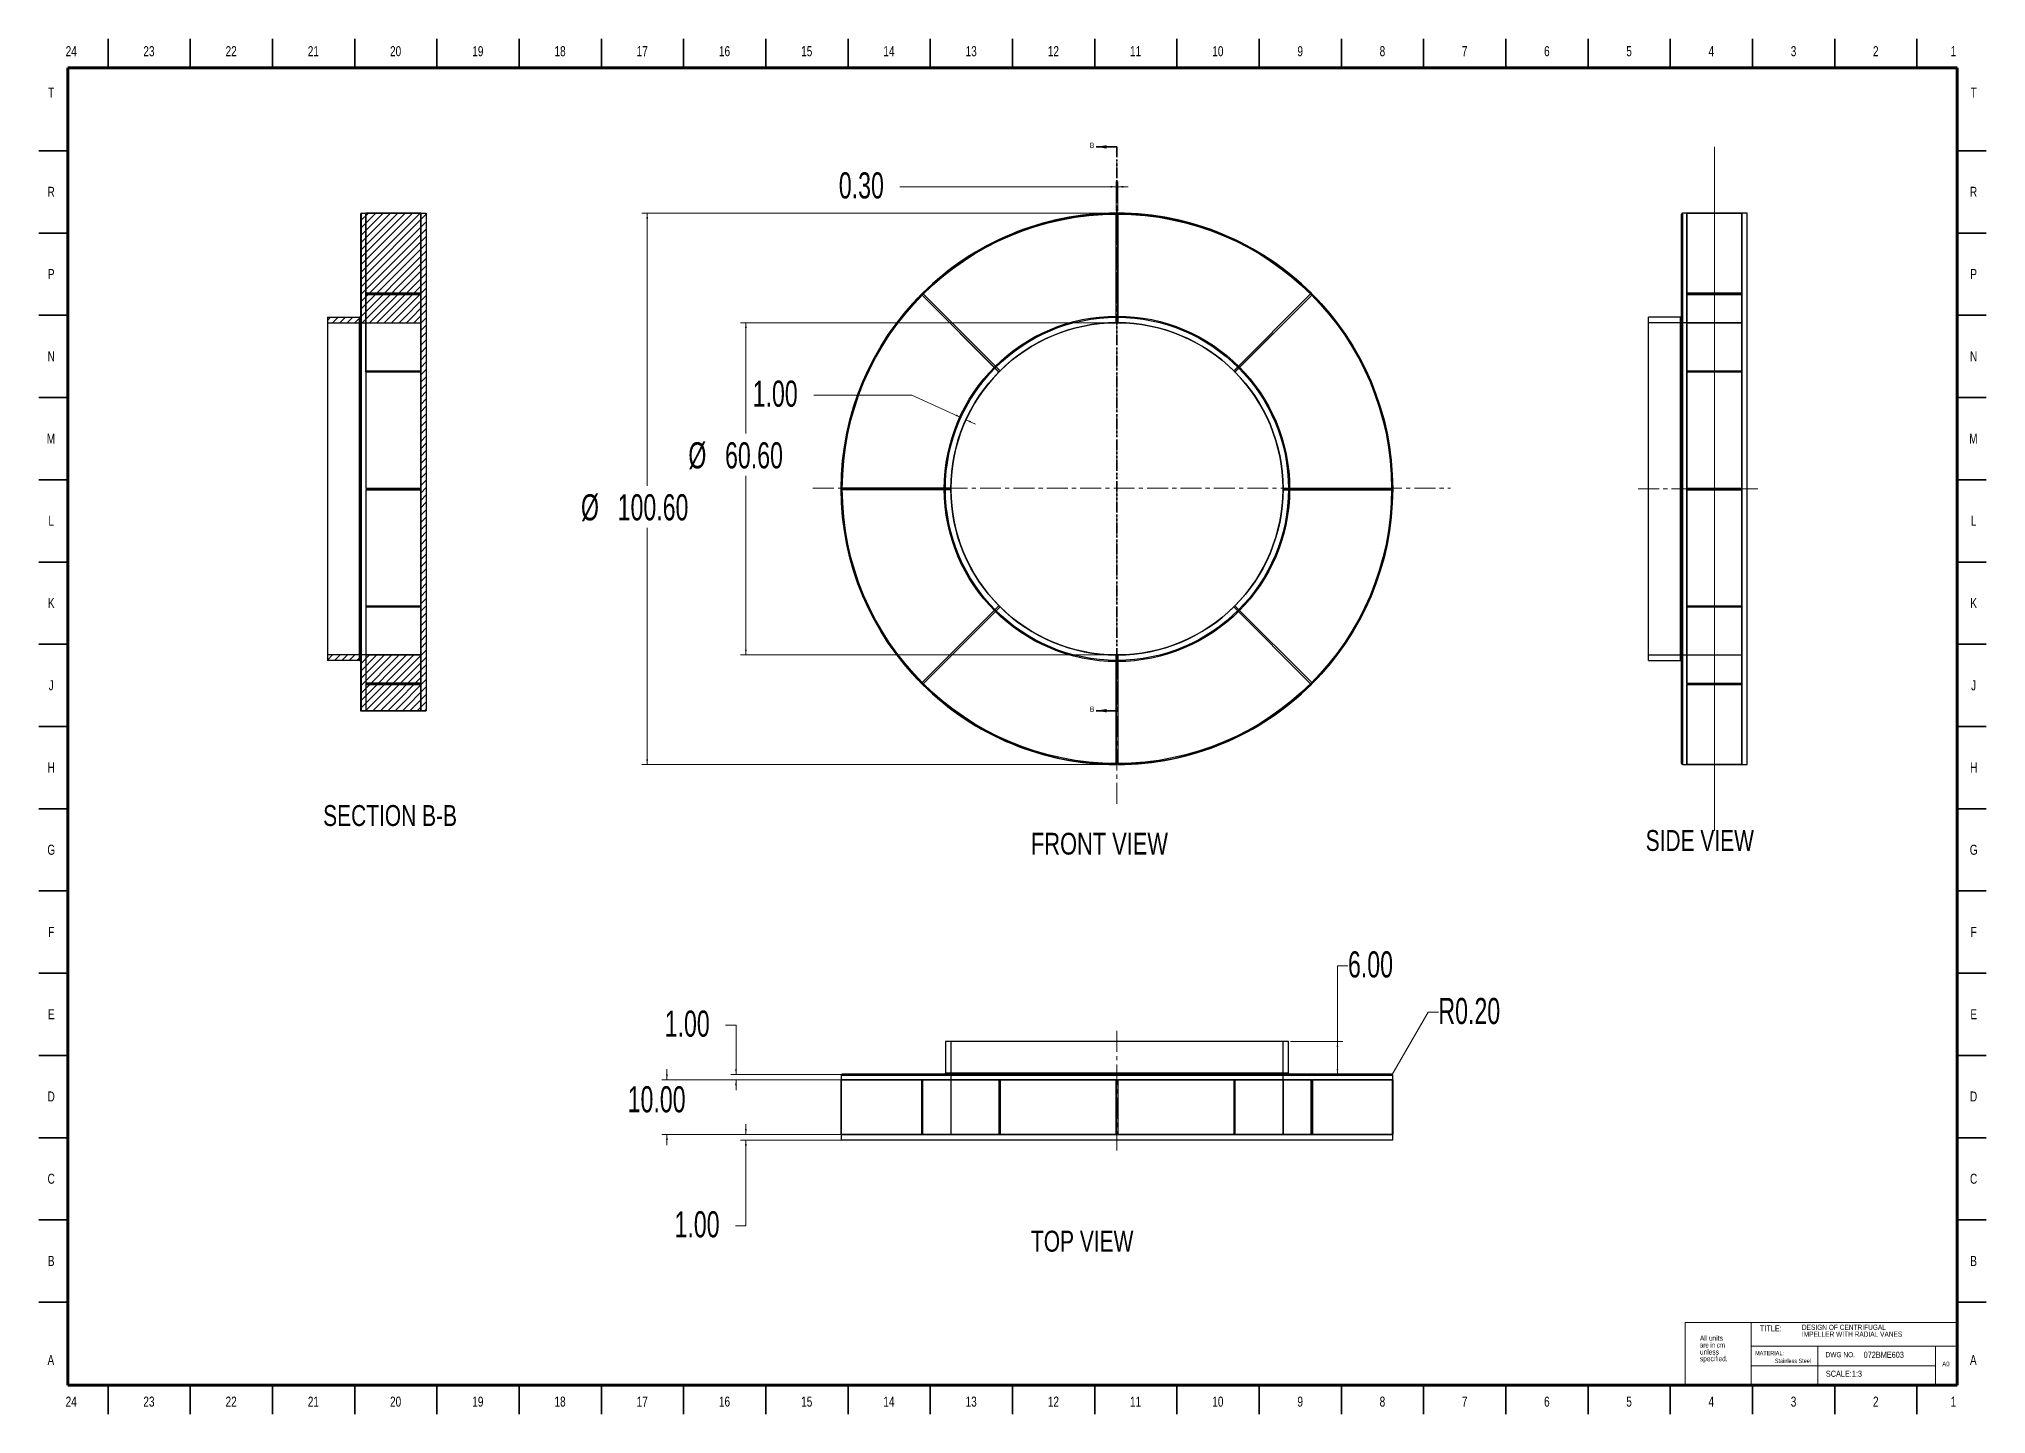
# Model space of a CAD drawing. Header units: millimetres. Extents: x 0 to 119, y 0 to 84.
import ezdxf

# ---------------------------------------------------------------- set-up
doc = ezdxf.new("R2010")
doc.units = ezdxf.units.MM
doc.linetypes.add('CENTERX2', pattern=[2.032, 1.27, -0.254, 0.254, -0.254])
doc.linetypes.add('PHANTOM', pattern=[1.27, 0.635, -0.127, 0.127, -0.127, 0.127, -0.127])
doc.styles.add('SLDTEXTSTYLE0', font='TXT', dxfattribs={"width": 0.75})
doc.styles.add('SLDTEXTSTYLE1', font='TXT', dxfattribs={"width": 0.694444})
doc.styles.add('SLDTEXTSTYLE2', font='TXT', dxfattribs={"width": 0.663})
doc.dimstyles.new('SLDDIMSTYLE0', dxfattribs={"dimtxt": 1.467611, "dimasz": 0.3302, "dimexe": 0, "dimexo": 0.0625, "dimgap": 0.366903, "dimtad": 0, "dimtih": 1, "dimtoh": 1, "dimlfac": 3, "dimrnd": 1e-09, "dimzin": 4, "dimdsep": 46, "dimtxsty": 'SLDTEXTSTYLE2', "dimsah": 1, "dimcen": 0.09, "dimadec": 0, "dimazin": 1, "dimtfac": 1, "dimtofl": 0, "dimtmove": 0, "dimatfit": 3, "dimfxl": 1, "dimfrac": 2, "dimtolj": 1, "dimtzin": 12, "dimarcsym": 0})
doc.dimstyles.new('SLDDIMSTYLE1', dxfattribs={"dimtxt": 1.467611, "dimasz": 0.3302, "dimexe": 0, "dimexo": 0.0625, "dimgap": 0.366903, "dimtad": 0, "dimtih": 1, "dimtoh": 1, "dimlfac": 3, "dimrnd": 1e-09, "dimzin": 0, "dimdsep": 46, "dimtxsty": 'SLDTEXTSTYLE2', "dimsah": 1, "dimcen": 0.09, "dimadec": 0, "dimazin": 0, "dimtfac": 1, "dimtmove": 0, "dimatfit": 0, "dimfxl": 1, "dimfrac": 2, "dimtolj": 1, "dimtzin": 12, "dimarcsym": 0})
doc.dimstyles.new('SLDDIMSTYLE2', dxfattribs={"dimtxt": 1.467611, "dimasz": 0.3302, "dimexe": 0, "dimexo": 0.0625, "dimgap": 0.366903, "dimtad": 0, "dimtih": 1, "dimtoh": 1, "dimlfac": 3, "dimrnd": 1e-09, "dimzin": 4, "dimdsep": 46, "dimtxsty": 'SLDTEXTSTYLE2', "dimsah": 1, "dimcen": 0.09, "dimadec": 0, "dimazin": 1, "dimtfac": 1, "dimtmove": 0, "dimatfit": 0, "dimfxl": 1, "dimfrac": 2, "dimtolj": 1, "dimtzin": 12, "dimarcsym": 0})
doc.dimstyles.new('SLDDIMSTYLE4', dxfattribs={"dimtxt": 1.467611, "dimasz": 0.3302, "dimexe": 0, "dimexo": 0.0625, "dimgap": 0.366903, "dimtad": 0, "dimtih": 1, "dimtoh": 1, "dimlfac": 3, "dimrnd": 1e-09, "dimzin": 0, "dimdsep": 46, "dimtxsty": 'SLDTEXTSTYLE2', "dimsah": 1, "dimcen": 0, "dimadec": 0, "dimazin": 0, "dimtfac": 1, "dimtofl": 0, "dimtmove": 0, "dimatfit": 3, "dimfxl": 1, "dimfrac": 2, "dimtolj": 1, "dimtzin": 12, "dimarcsym": 0})

msp = doc.modelspace()

# ---------------------------------------------------------------- texts
at = {"color": 7, "linetype": 'Continuous', "lineweight": 0, "style": 'SLDTEXTSTYLE0'}
for s, insert, char_height, attachment_point in [('24', (2.2127, 83.4114), 0.6096, 2), ('23', (6.9377, 83.4114), 0.6096, 2), ('22', (11.9377, 83.4114), 0.6096, 2), ('21', (16.9377, 83.4114), 0.6096, 2), ('20', (21.9377, 83.4114), 0.6096, 2), ('19', (26.9377, 83.4114), 0.6096, 2), ('18', (31.9377, 83.4114), 0.6096, 2), ('17', (36.9377, 83.4114), 0.6096, 2), ('16', (41.9377, 83.4114), 0.6096, 2), ('15', (46.9377, 83.4114), 0.6096, 2), ('14', (51.9377, 83.4114), 0.6096, 2), ('13', (56.9377, 83.4114), 0.6096, 2), ('12', (61.9377, 83.4114), 0.6096, 2), ('11', (66.9377, 83.4114), 0.6096, 2), ('10', (71.9377, 83.4114), 0.6096, 2), ('9', (76.9439, 83.4114), 0.6096, 2), ('8', (81.9439, 83.4114), 0.6096, 2), ('7', (86.9439, 83.4114), 0.6096, 2), ('6', (91.9439, 83.4114), 0.6096, 2), ('5', (96.9439, 83.4114), 0.6096, 2), ('4', (101.9439, 83.4114), 0.6096, 2), ('3', (106.9439, 83.4114), 0.6096, 2), ('2', (111.9439, 83.4114), 0.6096, 2), ('1', (116.6689, 83.4114), 0.6096, 2), ('T', (0.9983, 80.8864), 0.6096, 2), ('T', (117.8983, 80.8864), 0.6096, 2), ('R', (0.9913, 74.8614), 0.6096, 2), ('R', (117.8913, 74.8614), 0.6096, 2), ('P', (0.9977, 69.8614), 0.6096, 2), ('P', (117.8977, 69.8614), 0.6096, 2), ('N', (0.9947, 64.8614), 0.6096, 2), ('N', (117.8947, 64.8614), 0.6096, 2), ('M', (0.979, 59.8614), 0.6096, 2), ('M', (117.879, 59.8614), 0.6096, 2), ('L', (0.9934, 54.8614), 0.6096, 2), ('L', (117.8934, 54.8614), 0.6096, 2), ('K', (0.9981, 49.8614), 0.6096, 2), ('K', (117.8981, 49.8614), 0.6096, 2), ('J', (0.9945, 44.8614), 0.6096, 2), ('J', (117.8945, 44.8614), 0.6096, 2), ('H', (0.9985, 39.8614), 0.6096, 2), ('H', (117.8985, 39.8614), 0.6096, 2), ('SECTION B-B', (21.6015, 37.2723), 1.27, 2), ('FRONT VIEW', (60.574, 35.5868), 1.32292, 1), ('SIDE VIEW', (97.9512, 35.7561), 1.27, 1), ('G', (0.9981, 34.8614), 0.6096, 2), ('G', (117.8981, 34.8614), 0.6096, 2), ('F', (0.9937, 29.8614), 0.6096, 2), ('F', (117.8937, 29.8614), 0.6096, 2), ('E', (1.0011, 24.8614), 0.6096, 2), ('E', (117.9011, 24.8614), 0.6096, 2), ('D', (0.993, 19.8614), 0.6096, 2), ('D', (117.893, 19.8614), 0.6096, 2), ('C', (0.9937, 14.8614), 0.6096, 2), ('C', (117.8937, 14.8614), 0.6096, 2), ('TOP VIEW', (60.574, 11.3941), 1.27, 1), ('B', (0.9953, 9.8614), 0.6096, 2), ('B', (117.8953, 9.8614), 0.6096, 2), ('TITLE:', (104.8963, 5.6451), 0.37042, 1), ('A', (0.9757, 3.8364), 0.6096, 2), ('MATERIAL:', (104.6089, 4.089), 0.26458, 1), ('Stainless Steel', (105.812, 3.614), 0.264583, 1), ('DWG NO.', (108.8906, 4.0201), 0.3175, 1), ('072BME603', (112.4303, 4.038), 0.37042, 2), ('A', (117.8757, 3.8364), 0.6096, 2), ('SCALE:1:3', (108.9074, 2.8846), 0.37042, 1), ('A0', (115.9871, 3.4406), 0.29104, 1), ('24', (2.2127, 1.3114), 0.6096, 2), ('23', (6.9377, 1.3114), 0.6096, 2), ('22', (11.9377, 1.3114), 0.6096, 2), ('21', (16.9377, 1.3114), 0.6096, 2), ('20', (21.9377, 1.3114), 0.6096, 2), ('19', (26.9377, 1.3114), 0.6096, 2), ('18', (31.9377, 1.3114), 0.6096, 2), ('17', (36.9377, 1.3114), 0.6096, 2), ('16', (41.9377, 1.3114), 0.6096, 2), ('15', (46.9377, 1.3114), 0.6096, 2), ('14', (51.9377, 1.3114), 0.6096, 2), ('13', (56.9377, 1.3114), 0.6096, 2), ('12', (61.9377, 1.3114), 0.6096, 2), ('11', (66.9377, 1.3114), 0.6096, 2), ('10', (71.9377, 1.3114), 0.6096, 2), ('9', (76.9439, 1.3114), 0.6096, 2), ('8', (81.9439, 1.3114), 0.6096, 2), ('7', (86.9439, 1.3114), 0.6096, 2), ('6', (91.9439, 1.3114), 0.6096, 2), ('5', (96.9439, 1.3114), 0.6096, 2), ('4', (101.9439, 1.3114), 0.6096, 2), ('3', (106.9439, 1.3114), 0.6096, 2), ('2', (111.9439, 1.3114), 0.6096, 2), ('1', (116.6689, 1.3114), 0.6096, 2)]:
    msp.add_mtext(s, dxfattribs=dict(at, insert=insert, char_height=char_height, attachment_point=attachment_point))
at = {"color": 7, "linetype": 'Continuous', "char_height": 0.3175, "attachment_point": 1, "style": 'SLDTEXTSTYLE0'}
for insert in [(64.1566, 77.5427), (64.1566, 43.2653)]:
    msp.add_mtext('B', dxfattribs=dict(at, insert=insert))

# ---------------------------------------------------------------- blocks, each defined once
blk = doc.blocks.new('SW_NOTE_0')
at = {"color": 0, "linetype": 'Continuous', "lineweight": 0, "char_height": 0.3175, "attachment_point": 1, "style": 'SLDTEXTSTYLE0'}
for s, insert in [('DESIGN OF CENTRIFUGAL', (0, 0.41)), ('IMPELLER WITH RADIAL VANES', (0, -0.01))]:
    blk.add_mtext(s, dxfattribs=dict(at, insert=insert))
blk = doc.blocks.new('SW_NOTE_0_1')
at = {"color": 0, "linetype": 'Continuous', "lineweight": 0, "char_height": 0.318, "attachment_point": 1}
for s, insert, style in [('All units', (0, 0.41), 'SLDTEXTSTYLE0'), ('are in cm', (0, -0.01), 'SLDTEXTSTYLE1'), ('specified.', (0, -0.84), 'SLDTEXTSTYLE0'), ('unless', (0, -0.43), 'SLDTEXTSTYLE0')]:
    blk.add_mtext(s, dxfattribs=dict(at, insert=insert, style=style))
blk = doc.blocks.new('_D')
at = {"color": 7, "linetype": 'Continuous', "lineweight": 0}
for p, q in [((65.67, 73.26), (36.92, 73.26)), ((37.24, 73.26), (37.24, 56.69)), ((37.24, 39.73), (37.24, 54.12)), ((65.67, 39.73), (36.92, 39.73))]:
    blk.add_line(p, q, dxfattribs=at)
at = {"color": 7, "linetype": 'Continuous', "lineweight": 18}
for points in [[(37.24, 73.26), (37.18, 72.93), (37.29, 72.93)], [(37.24, 39.73), (37.29, 40.06), (37.18, 40.06)]]:
    blk.add_solid(points, dxfattribs=at)
at = {"color": 7, "linetype": 'Continuous', "lineweight": 18, "char_height": 1.587, "attachment_point": 1, "style": 'SLDTEXTSTYLE2'}
for s, insert in [('%%c', (33.21, 56.17)), ('100.60', (35.44, 56.17))]:
    blk.add_mtext(s, dxfattribs=dict(at, insert=insert))
blk = doc.blocks.new('_D_1')
at = {"color": 7, "linetype": 'Continuous', "lineweight": 0}
for p, q in [((65.67, 66.6), (42.92, 66.6)), ((43.24, 66.6), (43.24, 59.86)), ((43.24, 46.4), (43.24, 57.29)), ((65.67, 46.4), (42.92, 46.4))]:
    blk.add_line(p, q, dxfattribs=at)
at = {"color": 7, "linetype": 'Continuous', "lineweight": 18}
for points in [[(43.24, 66.6), (43.18, 66.27), (43.29, 66.27)], [(43.24, 46.4), (43.29, 46.73), (43.18, 46.73)]]:
    blk.add_solid(points, dxfattribs=at)
at = {"color": 7, "linetype": 'Continuous', "lineweight": 18, "char_height": 1.587, "attachment_point": 1, "style": 'SLDTEXTSTYLE2'}
for s, insert in [('%%c', (39.74, 59.33)), ('60.60', (41.97, 59.33))]:
    blk.add_mtext(s, dxfattribs=dict(at, insert=insert))
blk = doc.blocks.new('_D_2')
at = {"color": 7, "linetype": 'Continuous', "lineweight": 0}
for p, q in [((65.75, 74.86), (52.59, 74.86)), ((65.75, 73.39), (65.75, 75.18)), ((65.85, 73.39), (65.85, 75.18)), ((65.85, 74.86), (66.49, 74.86))]:
    blk.add_line(p, q, dxfattribs=at)
at = {"color": 7, "linetype": 'Continuous', "lineweight": 18}
for points in [[(65.75, 74.86), (65.42, 74.92), (65.42, 74.81)], [(65.85, 74.86), (66.18, 74.81), (66.18, 74.92)]]:
    blk.add_solid(points, dxfattribs=at)
at = {"color": 7, "linetype": 'Continuous', "lineweight": 18, "insert": (48.89, 75.74), "char_height": 1.587, "attachment_point": 1, "style": 'SLDTEXTSTYLE2'}
blk.add_mtext('0.30', dxfattribs=at)
blk = doc.blocks.new('_D_3')
at = {"color": 7, "linetype": 'Continuous', "lineweight": 0}
for p, q in [((53.33, 62.2), (47.36, 62.2)), ((56.31, 60.84), (53.33, 62.2)), ((56.37, 60.95), (56.45, 61.13)), ((56.62, 60.7), (57.19, 60.43)), ((56.67, 60.81), (56.75, 60.99))]:
    blk.add_line(p, q, dxfattribs=at)
at = {"color": 7, "linetype": 'Continuous', "lineweight": 18}
for points in [[(56.31, 60.84), (56.03, 61.02), (55.99, 60.93)], [(56.62, 60.7), (56.9, 60.52), (56.94, 60.61)]]:
    blk.add_solid(points, dxfattribs=at)
at = {"color": 7, "linetype": 'Continuous', "lineweight": 18, "insert": (43.65, 63.08), "char_height": 1.587, "attachment_point": 1, "style": 'SLDTEXTSTYLE2'}
blk.add_mtext('1.00', dxfattribs=at)
blk = doc.blocks.new('_D_5')
at = {"color": 7, "linetype": 'Continuous', "lineweight": 0}
for p, q in [((82.44, 20.57), (38.12, 20.57)), ((38.44, 20.57), (38.44, 21.21)), ((82.44, 17.24), (38.12, 17.24)), ((38.44, 17.24), (38.44, 16.6))]:
    blk.add_line(p, q, dxfattribs=at)
at = {"color": 7, "linetype": 'Continuous', "lineweight": 18}
for points in [[(38.44, 20.57), (38.49, 20.9), (38.38, 20.9)], [(38.44, 17.24), (38.38, 16.91), (38.49, 16.91)]]:
    blk.add_solid(points, dxfattribs=at)
at = {"color": 7, "linetype": 'Continuous', "lineweight": 18, "insert": (36.05, 20.18), "char_height": 1.587, "attachment_point": 1, "style": 'SLDTEXTSTYLE2'}
blk.add_mtext('10.00', dxfattribs=at)
blk = doc.blocks.new('_D_6')
at = {"color": 7, "linetype": 'Continuous', "lineweight": 0}
for p, q in [((43.24, 17.24), (43.24, 17.87)), ((82.44, 17.24), (42.92, 17.24)), ((82.44, 16.9), (42.92, 16.9)), ((43.24, 11.7), (43.24, 16.9)), ((42.6, 11.7), (43.24, 11.7))]:
    blk.add_line(p, q, dxfattribs=at)
at = {"color": 7, "linetype": 'Continuous', "lineweight": 18}
for points in [[(43.24, 17.24), (43.29, 17.57), (43.18, 17.57)], [(43.24, 16.9), (43.18, 16.57), (43.29, 16.57)]]:
    blk.add_solid(points, dxfattribs=at)
at = {"color": 7, "linetype": 'Continuous', "lineweight": 18, "insert": (38.9, 12.58), "char_height": 1.587, "attachment_point": 1, "style": 'SLDTEXTSTYLE2'}
blk.add_mtext('1.00', dxfattribs=at)
blk = doc.blocks.new('_D_7')
at = {"color": 7, "linetype": 'Continuous', "lineweight": 0}
for p, q in [((42, 23.9), (42.64, 23.9)), ((42.64, 23.9), (42.64, 20.9)), ((82.44, 20.9), (42.32, 20.9)), ((82.44, 20.57), (42.32, 20.57)), ((42.64, 20.57), (42.64, 19.94))]:
    blk.add_line(p, q, dxfattribs=at)
at = {"color": 7, "linetype": 'Continuous', "lineweight": 18}
for points in [[(42.64, 20.9), (42.69, 21.23), (42.58, 21.23)], [(42.64, 20.57), (42.58, 20.24), (42.69, 20.24)]]:
    blk.add_solid(points, dxfattribs=at)
at = {"color": 7, "linetype": 'Continuous', "lineweight": 18, "insert": (38.3, 24.78), "char_height": 1.587, "attachment_point": 1, "style": 'SLDTEXTSTYLE2'}
blk.add_mtext('1.00', dxfattribs=at)
blk = doc.blocks.new('_D_8')
at = {"color": 7, "linetype": 'Continuous', "lineweight": 0}
for p, q in [((79.85, 27.5), (79.21, 27.5)), ((79.21, 27.5), (79.21, 22.9)), ((76.36, 22.9), (79.53, 22.9)), ((79.21, 20.9), (79.21, 22.9)), ((76.36, 20.9), (79.53, 20.9))]:
    blk.add_line(p, q, dxfattribs=at)
at = {"color": 7, "linetype": 'Continuous', "lineweight": 18}
for points in [[(79.21, 22.9), (79.16, 22.57), (79.26, 22.57)], [(79.21, 20.9), (79.26, 21.23), (79.16, 21.23)]]:
    blk.add_solid(points, dxfattribs=at)
at = {"color": 7, "linetype": 'Continuous', "lineweight": 18, "insert": (79.85, 28.38), "char_height": 1.587, "attachment_point": 1, "style": 'SLDTEXTSTYLE2'}
blk.add_mtext('6.00', dxfattribs=at)
blk = doc.blocks.new('_D_9')
at = {"color": 7, "linetype": 'Continuous', "lineweight": 0}
for p, q in [((82.54, 20.9), (84.72, 24.68)), ((84.72, 24.68), (85.35, 24.68))]:
    blk.add_line(p, q, dxfattribs=at)
at = {"color": 7, "linetype": 'Continuous', "lineweight": 18}
blk.add_solid([(82.54, 20.9), (82.74, 21.16), (82.66, 21.21)], dxfattribs=at)
at = {"color": 7, "linetype": 'Continuous', "lineweight": 18, "insert": (85.35, 25.55), "char_height": 1.587, "attachment_point": 1, "style": 'SLDTEXTSTYLE2'}
blk.add_mtext('R0.20', dxfattribs=at)

# ---------------------------------------------------------------- dimensions: what is measured, and where the dimension line sits
at = {"color": 7, "linetype": 'Continuous', "lineweight": 18}
dim = msp.add_linear_dim(base=(65.852, 74.8645), p1=(65.752, 73.2644), p2=(65.852, 73.2644), dimstyle='SLDDIMSTYLE1', dxfattribs=at)
dim.commit()
dim.dimension.update_dxf_attribs({"geometry": '_D_2', "text_midpoint": (50.7384, 74.8645), "dimtype": 160})
for base, p1, p2, picture, middle in [((37.2353, 73.2645), (65.802, 39.7312), (65.802, 73.2645), '_D', (37.2353, 55.4071)), ((43.2353, 66.5978), (65.802, 46.3978), (65.802, 66.5978), '_D_1', (43.2353, 58.5751))]:
    dim = msp.add_linear_dim(base=base, p1=p1, p2=p2, angle=90, text='%%c<>', dimstyle='SLDDIMSTYLE0', dxfattribs=at)
    dim.commit()
    dim.dimension.update_dxf_attribs({"geometry": picture, "text_midpoint": middle, "dimtype": 160})
for base, p1, p2, angle, dimstyle, picture, middle in [((56.314, 60.8375), (56.6171, 60.6988), (56.314, 60.8375), 335.421423, 'SLDDIMSTYLE2', '_D_3', (53.3302, 62.2022)), ((79.2108, 22.9046), (76.2353, 20.9046), (76.2353, 22.9046), 90, 'SLDDIMSTYLE0', '_D_8', (79.2108, 27.5046)), ((42.6353, 20.9046), (82.5686, 20.5712), (82.5686, 20.9046), 90, 'SLDDIMSTYLE2', '_D_7', (42.6353, 23.9046)), ((38.4352, 20.5712), (82.5686, 17.2379), (82.5686, 20.5712), 90, 'SLDDIMSTYLE2', '_D_5', (38.4352, 19.3074)), ((43.2353, 16.9046), (82.5686, 17.2379), (82.5686, 16.9046), 90, 'SLDDIMSTYLE2', '_D_6', (43.2353, 11.7046))]:
    dim = msp.add_linear_dim(base=base, p1=p1, p2=p2, angle=angle, dimstyle=dimstyle, dxfattribs=at)
    dim.commit()
    dim.dimension.update_dxf_attribs({"geometry": picture, "text_midpoint": middle, "dimtype": 160})
dim = msp.add_radius_dim(center=(82.502, 20.8379), mpoint=(82.5353, 20.8956), dimstyle='SLDDIMSTYLE4', dxfattribs=at)
dim.commit()
dim.dimension.update_dxf_attribs({"geometry": '_D_9', "text_midpoint": (87.9125, 24.6794), "dimtype": 164})

# ---------------------------------------------------------------- hatches: boundary and pattern name
at = {"linetype": 'Continuous', "lineweight": 18}
h = msp.add_hatch(dxfattribs=at)
h.set_pattern_fill('ANSI31', scale=0.1, style=0)
edge = h.paths.add_edge_path(flags=0)
edge.add_line((23.7989, 43.0111), (23.7989, 73.2645))
edge.add_line((23.7989, 73.2645), (19.8656, 73.2645))
edge.add_arc((19.8656, 73.1978), 0.0667, 90, 180)
edge.add_line((19.7989, 73.1978), (19.7989, 66.9978))
edge.add_arc((19.7322, 66.9978), 0.0667, 270, 360, ccw=False)
edge.add_line((19.7322, 66.9312), (17.7989, 66.9312))
edge.add_line((17.7989, 66.9312), (17.7989, 66.5978))
edge.add_line((17.7989, 66.5978), (23.4639, 66.5978))
edge.add_arc((23.4639, 66.5962), 0.00167, 0, 90, ccw=False)
edge.add_line((23.4656, 66.5962), (23.4656, 46.3995))
edge.add_arc((23.4639, 46.3995), 0.00167, 270, 360, ccw=False)
edge.add_line((23.4639, 46.3978), (17.7989, 46.3978))
edge.add_line((17.7989, 46.3978), (17.7989, 46.0645))
edge.add_line((17.7989, 46.0645), (19.7322, 46.0645))
edge.add_arc((19.7322, 45.9978), 0.0667, 0, 90, ccw=False)
edge.add_line((19.7989, 45.9978), (19.7989, 43.0111))
edge.add_line((19.7989, 43.0111), (23.7989, 43.0111))

# ---------------------------------------------------------------- linework, layer by layer
at = {"color": 7, "linetype": 'Continuous', "lineweight": 35}
for p, q in [((4.45, 82.1), (4.45, 83.85)), ((9.45, 82.1), (9.45, 83.85)), ((14.45, 82.1), (14.45, 83.85)), ((19.45, 82.1), (19.45, 83.85)), ((24.45, 82.1), (24.45, 83.85)), ((29.45, 82.1), (29.45, 83.85)), ((34.45, 82.1), (34.45, 83.85)), ((39.45, 82.1), (39.45, 83.85)), ((44.45, 82.1), (44.45, 83.85)), ((49.45, 82.1), (49.45, 83.85)), ((54.45, 82.1), (54.45, 83.85)), ((59.45, 83.8501), (59.45, 82.0999)), ((59.45, 82.1), (59.45, 83.85)), ((64.45, 82.1), (64.45, 83.85)), ((69.45, 82.1), (69.45, 83.85)), ((74.45, 82.1), (74.45, 83.85)), ((79.45, 82.1), (79.45, 83.85)), ((84.45, 82.1), (84.45, 83.85)), ((89.45, 82.1), (89.45, 83.85)), ((94.45, 82.1), (94.45, 83.85)), ((99.45, 82.1), (99.45, 83.85)), ((104.45, 82.1), (104.45, 83.85)), ((109.45, 82.1), (109.45, 83.85)), ((114.45, 82.1), (114.45, 83.85)), ((2, 77.05), (0.25, 77.05)), ((65.802, 77.2885), (64.532, 77.2885)), ((116.9, 77.05), (118.65, 77.05)), ((2, 72.05), (0.25, 72.05)), ((116.9, 72.05), (118.65, 72.05)), ((2, 67.05), (0.25, 67.05)), ((116.9, 67.05), (118.65, 67.05)), ((2, 62.05), (0.25, 62.05)), ((116.9, 62.05), (118.65, 62.05)), ((2, 57.05), (0.25, 57.05)), ((116.9, 57.05), (118.65, 57.05)), ((2, 52.05), (0.25, 52.05)), ((116.9, 52.05), (118.65, 52.05)), ((2, 47.05), (0.25, 47.05)), ((116.9, 47.05), (118.65, 47.05)), ((65.802, 43.0111), (64.532, 43.0111)), ((0.2499, 42.05), (2.0001, 42.05)), ((2, 42.05), (0.25, 42.05)), ((118.6501, 42.05), (116.8999, 42.05)), ((116.9, 42.05), (118.65, 42.05)), ((2, 37.05), (0.25, 37.05)), ((116.9, 37.05), (118.65, 37.05)), ((2, 32.05), (0.25, 32.05)), ((116.9, 32.05), (118.65, 32.05)), ((2, 27.05), (0.25, 27.05)), ((116.9, 27.05), (118.65, 27.05)), ((2, 22.05), (0.25, 22.05)), ((116.9, 22.05), (118.65, 22.05)), ((2, 17.05), (0.25, 17.05)), ((116.9, 17.05), (118.65, 17.05)), ((2, 12.05), (0.25, 12.05)), ((116.9, 12.05), (118.65, 12.05)), ((2, 7.05), (0.25, 7.05)), ((116.9, 7.05), (118.65, 7.05)), ((4.45, 2), (4.45, 0.25)), ((9.45, 2), (9.45, 0.25)), ((14.45, 2), (14.45, 0.25)), ((19.45, 2), (19.45, 0.25)), ((24.45, 2), (24.45, 0.25)), ((29.45, 2), (29.45, 0.25)), ((34.45, 2), (34.45, 0.25)), ((39.45, 2), (39.45, 0.25)), ((44.45, 2), (44.45, 0.25)), ((49.45, 2), (49.45, 0.25)), ((54.45, 2), (54.45, 0.25)), ((59.45, 0.2499), (59.45, 2.0001)), ((59.45, 2), (59.45, 0.25)), ((64.45, 2), (64.45, 0.25)), ((69.45, 2), (69.45, 0.25)), ((74.45, 2), (74.45, 0.25)), ((79.45, 2), (79.45, 0.25)), ((84.45, 2), (84.45, 0.25)), ((89.45, 2), (89.45, 0.25)), ((94.45, 2), (94.45, 0.25)), ((99.45, 2), (99.45, 0.25)), ((104.45, 2), (104.45, 0.25)), ((109.45, 2), (109.45, 0.25)), ((114.45, 2), (114.45, 0.25))]:
    msp.add_line(p, q, dxfattribs=at)
at = {"color": 7, "linetype": 'Continuous', "lineweight": 70}
for p, q in [((2, 2), (2, 82.1)), ((2, 82.1), (116.9, 82.1)), ((116.9, 82.1), (116.9, 2)), ((116.9, 2), (2, 2))]:
    msp.add_line(p, q, dxfattribs=at)
at = {"color": 7, "linetype": 'PHANTOM', "lineweight": 35}
msp.add_line((65.802, 77.2885), (65.802, 43.0111), dxfattribs=at)
at = {"color": 7, "linetype": 'Continuous', "lineweight": 18}
for p, q in [((102.1294, 77.2885), (102.1294, 35.7072)), ((104.36, 5.825), (100.3464, 5.825)), ((100.3464, 5.825), (100.3464, 2)), ((104.36, 5.825), (116.9, 5.825)), ((104.36, 5.825), (104.36, 2)), ((104.36, 4.3824), (116.9, 4.3824)), ((108.427, 3.1912), (108.427, 4.3824)), ((108.427, 4.3824), (108.427, 2)), ((115.5841, 4.3824), (115.5841, 2)), ((104.36, 3.1912), (108.427, 3.1912)), ((108.427, 3.1912), (115.5841, 3.1912))]:
    msp.add_line(p, q, dxfattribs=at)
at = {"color": 7, "linetype": 'CENTERX2', "lineweight": 18}
for p, q in [((65.802, 37.3488), (65.802, 76.361)), ((47.3165, 56.5462), (86.0858, 56.5462)), ((97.4952, 56.4978), (104.7652, 56.4978)), ((65.802, 23.5396), (65.802, 16.2696))]:
    msp.add_line(p, q, dxfattribs=at)
at = {"color": 7, "linetype": 'Continuous', "lineweight": 25}
for p, q in [((19.7989, 73.1978), (19.7989, 66.9978)), ((19.7989, 73.1978), (19.7989, 43.0111)), ((19.8656, 73.2645), (23.7989, 73.2645)), ((19.8656, 43.0111), (19.8656, 73.2645)), ((20.1322, 73.2644), (20.1322, 68.3878)), ((23.4639, 73.2644), (20.1322, 73.2644)), ((20.1322, 73.2644), (20.1322, 73.2628)), ((20.1322, 66.5977), (20.1322, 73.2628)), ((20.1322, 73.2628), (23.4639, 73.2628)), ((23.4639, 73.2628), (23.4639, 73.2644)), ((23.4639, 73.2628), (23.4639, 66.5977)), ((23.4656, 73.2628), (23.4656, 68.389)), ((23.4656, 66.596), (23.4656, 73.2628)), ((23.4672, 68.3901), (23.4672, 73.2644)), ((23.7989, 73.2645), (23.7989, 43.0111)), ((23.7989, 73.2645), (23.7989, 43.0111)), ((65.7503, 73.2628), (65.7503, 73.2644)), ((65.7503, 66.596), (65.7503, 73.2628)), ((65.752, 66.5977), (65.752, 73.2628)), ((65.852, 66.5977), (65.852, 73.2628)), ((65.8536, 73.2628), (65.8536, 73.2644)), ((65.8536, 73.2628), (65.8536, 66.596)), ((100.1302, 39.7982), (100.1302, 73.1975)), ((104.1302, 73.2645), (100.1969, 73.2645)), ((100.1969, 73.263), (100.1969, 39.7326)), ((100.4636, 73.2644), (100.4636, 68.3878)), ((100.4636, 73.2644), (103.7952, 73.2644)), ((100.4636, 68.3878), (100.4636, 73.2644)), ((100.4636, 73.2644), (100.4636, 73.2628)), ((100.4636, 73.2628), (100.4636, 73.2644)), ((103.7952, 73.2628), (100.4636, 73.2628)), ((100.4636, 66.5977), (100.4636, 73.2628)), ((103.7952, 73.2644), (103.7952, 73.2628)), ((103.7952, 73.2628), (103.7952, 73.2644)), ((103.7952, 66.5977), (103.7952, 73.2628)), ((103.7969, 68.389), (103.7969, 73.2628)), ((103.7969, 73.2628), (103.7969, 66.596)), ((103.7969, 73.2628), (103.7969, 68.389)), ((103.7986, 68.3901), (103.7986, 73.2644)), ((103.7986, 73.2644), (103.7986, 68.3901)), ((104.1302, 39.7326), (104.1302, 73.263)), ((20.1322, 68.3878), (20.1322, 68.3883)), ((20.1322, 68.3878), (23.4639, 68.3878)), ((23.4639, 68.3878), (20.1322, 68.3878)), ((20.1322, 63.6749), (20.1322, 68.3878)), ((20.1322, 68.3194), (20.1322, 56.5462)), ((23.4639, 68.3194), (20.1322, 68.3194)), ((20.1322, 68.3194), (20.1322, 68.3171)), ((20.1322, 63.6042), (20.1322, 68.3171)), ((20.1322, 68.3171), (23.4639, 68.3171)), ((23.4639, 68.3878), (23.4639, 68.3883)), ((23.4639, 63.6749), (23.4639, 68.3878)), ((23.4639, 68.3171), (23.4639, 68.3194)), ((23.4639, 68.3171), (23.4639, 63.6042)), ((23.4656, 68.389), (23.4656, 63.6749)), ((23.4656, 63.6018), (23.4656, 68.3159)), ((23.4656, 68.3159), (23.4656, 56.5495)), ((23.4672, 56.5495), (23.4672, 68.3171)), ((53.9108, 68.3159), (53.9097, 68.3171)), ((58.6249, 63.6018), (53.9108, 68.3159)), ((58.6249, 63.6042), (53.912, 68.3171)), ((53.9839, 68.389), (53.9827, 68.3901)), ((58.6956, 63.6749), (53.9827, 68.3878)), ((53.9839, 68.389), (58.698, 63.6749)), ((72.9059, 63.6749), (77.62, 68.389)), ((72.9083, 63.6749), (77.6212, 68.3878)), ((72.979, 63.6042), (77.6919, 68.3171)), ((77.6931, 68.3159), (72.979, 63.6018)), ((77.62, 68.389), (77.6212, 68.3901)), ((77.6943, 68.3171), (77.6931, 68.3159)), ((100.4636, 68.3878), (100.4636, 68.3883)), ((100.4636, 68.3878), (100.4636, 68.3883)), ((100.4636, 68.3878), (103.7952, 68.3878)), ((103.7952, 68.3878), (100.4636, 68.3878)), ((100.4636, 63.6749), (100.4636, 68.3878)), ((100.4636, 68.3194), (100.4636, 56.5462)), ((103.7952, 68.3194), (100.4636, 68.3194)), ((100.4636, 56.5462), (100.4636, 68.3194)), ((100.4636, 68.3171), (100.4636, 68.3194)), ((100.4636, 68.3194), (100.4636, 68.3171)), ((100.4636, 63.6042), (100.4636, 68.3171)), ((100.4636, 68.3171), (103.7952, 68.3171)), ((103.7952, 68.3878), (103.7952, 68.3883)), ((103.7952, 68.3878), (103.7952, 68.3883)), ((103.7952, 63.6749), (103.7952, 68.3878)), ((103.7952, 68.3194), (103.7952, 68.3171)), ((103.7952, 68.3171), (103.7952, 68.3194)), ((103.7952, 68.3171), (103.7952, 63.6042)), ((103.7969, 63.6749), (103.7969, 68.389)), ((103.7969, 56.5495), (103.7969, 68.3159)), ((103.7969, 68.3159), (103.7969, 63.6018)), ((103.7969, 68.3159), (103.7969, 56.5495)), ((103.7986, 56.5495), (103.7986, 68.3171)), ((103.7986, 68.3171), (103.7986, 56.5495)), ((17.7989, 66.9312), (19.7322, 66.9312)), ((17.7989, 66.9312), (17.7989, 66.5978)), ((17.7989, 66.9312), (17.7989, 46.0645)), ((17.7989, 66.5978), (23.4639, 66.5978)), ((17.7989, 66.5978), (17.7989, 46.3978)), ((19.7322, 66.9312), (19.7322, 46.0645)), ((19.7989, 45.9978), (19.7989, 66.9978)), ((20.1322, 66.5977), (20.1322, 63.6749)), ((20.1322, 66.5977), (23.4639, 66.5977)), ((23.4639, 66.5977), (23.4639, 66.5978)), ((23.4656, 66.5962), (23.4656, 46.3995)), ((23.4656, 66.5962), (23.4656, 66.596)), ((100.0636, 66.9312), (98.1302, 66.9312)), ((98.1302, 46.0649), (98.1302, 66.9308)), ((103.7952, 66.5978), (98.1302, 66.5978)), ((98.1302, 46.3978), (98.1302, 66.5978)), ((100.0636, 46.0649), (100.0636, 66.9308)), ((100.1302, 66.9978), (100.1302, 45.9978)), ((100.4636, 66.5977), (100.4636, 63.6749)), ((100.4636, 66.5977), (103.7952, 66.5977)), ((100.4636, 63.6749), (100.4636, 66.5977)), ((103.7952, 66.5977), (103.7952, 66.5978)), ((103.7969, 66.596), (103.7969, 66.5962)), ((20.1322, 63.6749), (23.4639, 63.6749)), ((20.1322, 63.6042), (23.4639, 63.6042)), ((20.1322, 63.6042), (20.1322, 56.5478)), ((23.4639, 63.6042), (23.4639, 63.6749)), ((23.4656, 63.6749), (23.4656, 63.6018)), ((100.4636, 63.6749), (103.7952, 63.6749)), ((100.4636, 63.6042), (100.4636, 56.5478)), ((100.4636, 63.6042), (103.7952, 63.6042)), ((100.4636, 56.5478), (100.4636, 63.6042)), ((103.7952, 63.6042), (103.7952, 63.6749)), ((103.7952, 63.6749), (103.7952, 63.6042)), ((103.7969, 63.6018), (103.7969, 63.6749)), ((103.7969, 63.6749), (103.7969, 63.6018)), ((20.1322, 56.5478), (23.4639, 56.5478)), ((20.1322, 56.5478), (20.1322, 56.5462)), ((20.1322, 56.5462), (23.4639, 56.5462)), ((20.1322, 56.4495), (20.1322, 44.6762)), ((23.4639, 56.4495), (20.1322, 56.4495)), ((20.1322, 56.4495), (20.1322, 56.4478)), ((20.1322, 56.4478), (23.4639, 56.4478)), ((20.1322, 56.4478), (20.1322, 49.3915)), ((23.4639, 56.4478), (23.4639, 56.5478)), ((23.4639, 56.5462), (23.4639, 56.5478)), ((23.4639, 56.4478), (23.4639, 56.4495)), ((23.4656, 56.5495), (23.4656, 56.4462)), ((23.4656, 56.4462), (23.4656, 44.6798)), ((23.4672, 44.6786), (23.4672, 56.4462)), ((49.037, 56.5495), (49.0354, 56.5495)), ((49.037, 56.4462), (49.0354, 56.4462)), ((49.037, 56.5495), (55.7038, 56.5495)), ((55.7021, 56.5478), (49.037, 56.5478)), ((55.7021, 56.4478), (49.037, 56.4478)), ((55.7038, 56.4462), (49.037, 56.4462)), ((75.9002, 56.5495), (82.5669, 56.5495)), ((82.5669, 56.4462), (75.9002, 56.4462)), ((75.9018, 56.5478), (82.5669, 56.5478)), ((75.9018, 56.4478), (82.5669, 56.4478)), ((82.5686, 56.5495), (82.5669, 56.5495)), ((82.5686, 56.4462), (82.5669, 56.4462)), ((100.4636, 56.5478), (103.7952, 56.5478)), ((100.4636, 56.5462), (100.4636, 56.5478)), ((100.4636, 56.5478), (100.4636, 56.5462)), ((100.4636, 56.5462), (103.7952, 56.5462)), ((100.4636, 56.4495), (100.4636, 44.6762)), ((103.7952, 56.4495), (100.4636, 56.4495)), ((100.4636, 44.6762), (100.4636, 56.4495)), ((100.4636, 56.4478), (100.4636, 56.4495)), ((100.4636, 56.4495), (100.4636, 56.4478)), ((100.4636, 56.4478), (100.4636, 49.3915)), ((100.4636, 56.4478), (103.7952, 56.4478)), ((100.4636, 49.3915), (100.4636, 56.4478)), ((103.7952, 56.4478), (103.7952, 56.5478)), ((103.7952, 56.5478), (103.7952, 56.4478)), ((103.7952, 56.5478), (103.7952, 56.5462)), ((103.7952, 56.5462), (103.7952, 56.5478)), ((103.7952, 56.4495), (103.7952, 56.4478)), ((103.7952, 56.4478), (103.7952, 56.4495)), ((103.7969, 56.4462), (103.7969, 56.5495)), ((103.7969, 56.5495), (103.7969, 56.4462)), ((103.7969, 44.6798), (103.7969, 56.4462)), ((103.7969, 56.4462), (103.7969, 44.6798)), ((103.7986, 44.6786), (103.7986, 56.4462)), ((103.7986, 56.4462), (103.7986, 44.6786)), ((20.1322, 49.3915), (23.4639, 49.3915)), ((20.1322, 49.3915), (20.1322, 44.6786)), ((20.1322, 49.3208), (23.4639, 49.3208)), ((20.1322, 49.3208), (20.1322, 46.398)), ((20.1322, 49.3208), (20.1322, 44.6079)), ((23.4639, 49.3208), (23.4639, 49.3915)), ((23.4639, 49.3915), (23.4639, 44.6786)), ((23.4639, 44.6079), (23.4639, 49.3208)), ((23.4656, 44.6798), (23.4656, 49.3939)), ((23.4656, 49.3939), (23.4656, 49.3208)), ((23.4656, 49.3208), (23.4656, 44.6067)), ((53.9108, 44.6798), (58.6249, 49.3939)), ((58.6249, 49.3915), (53.912, 44.6786)), ((58.6956, 49.3208), (53.9827, 44.6079)), ((58.698, 49.3208), (53.9839, 44.6067)), ((77.62, 44.6067), (72.9059, 49.3208)), ((72.9083, 49.3208), (77.6212, 44.6079)), ((72.979, 49.3939), (77.6931, 44.6798)), ((72.979, 49.3915), (77.6919, 44.6786)), ((100.4636, 49.3915), (103.7952, 49.3915)), ((100.4636, 49.3915), (100.4636, 44.6786)), ((100.4636, 49.3208), (103.7952, 49.3208)), ((100.4636, 46.398), (100.4636, 49.3208)), ((100.4636, 49.3208), (100.4636, 46.398)), ((100.4636, 49.3208), (100.4636, 44.6079)), ((103.7952, 49.3208), (103.7952, 49.3915)), ((103.7952, 49.3915), (103.7952, 49.3208)), ((103.7952, 44.6786), (103.7952, 49.3915)), ((103.7952, 49.3208), (103.7952, 44.6079)), ((103.7969, 49.3208), (103.7969, 49.3939)), ((103.7969, 49.3939), (103.7969, 49.3208)), ((103.7969, 44.6798), (103.7969, 49.3939)), ((103.7969, 49.3208), (103.7969, 44.6067)), ((23.4639, 46.3978), (17.7989, 46.3978)), ((17.7989, 46.3978), (17.7989, 46.0645)), ((20.1322, 46.398), (23.4639, 46.398)), ((20.1322, 46.398), (20.1322, 43.0111)), ((23.4639, 46.3978), (23.4639, 46.398)), ((23.4639, 46.398), (23.4639, 43.0111)), ((23.4656, 43.0111), (23.4656, 46.3996)), ((23.4656, 46.3996), (23.4656, 46.3995)), ((65.7503, 39.7329), (65.7503, 46.3996)), ((65.752, 46.398), (65.752, 39.7329)), ((65.852, 46.398), (65.852, 39.7329)), ((65.8536, 46.3996), (65.8536, 39.7329)), ((98.1302, 46.3978), (103.7952, 46.3978)), ((100.4636, 46.398), (103.7952, 46.398)), ((100.4636, 46.398), (100.4636, 39.7329)), ((103.7952, 46.398), (103.7952, 46.3978)), ((103.7952, 46.398), (103.7952, 39.7329)), ((103.7969, 39.7329), (103.7969, 46.3996)), ((103.7969, 46.3996), (103.7969, 46.3995)), ((19.7322, 46.0645), (17.7989, 46.0645)), ((19.7989, 45.9978), (19.7989, 43.0111)), ((98.1302, 46.0645), (100.0636, 46.0645)), ((23.4639, 44.6786), (20.1322, 44.6786)), ((20.1322, 44.6786), (20.1322, 44.6762)), ((20.1322, 44.6762), (23.4639, 44.6762)), ((23.4639, 44.6079), (20.1322, 44.6079)), ((20.1322, 44.6079), (20.1322, 43.0111)), ((20.1322, 44.6079), (23.4639, 44.6079)), ((20.1322, 44.6079), (20.1322, 44.6074)), ((23.4639, 44.6762), (23.4639, 44.6786)), ((23.4639, 44.6079), (23.4639, 44.6074)), ((23.4656, 44.6067), (23.4656, 43.0111)), ((23.4672, 43.0111), (23.4672, 44.6055)), ((53.9108, 44.6798), (53.9097, 44.6786)), ((53.9827, 44.6055), (53.9839, 44.6067)), ((77.6212, 44.6055), (77.62, 44.6067)), ((77.6943, 44.6786), (77.6931, 44.6798)), ((100.4636, 44.6786), (103.7952, 44.6786)), ((100.4636, 44.6762), (100.4636, 44.6786)), ((100.4636, 44.6786), (100.4636, 44.6762)), ((100.4636, 44.6762), (103.7952, 44.6762)), ((103.7952, 44.6079), (100.4636, 44.6079)), ((100.4636, 44.6079), (103.7952, 44.6079)), ((100.4636, 39.7312), (100.4636, 44.6079)), ((100.4636, 44.6079), (100.4636, 39.7312)), ((100.4636, 44.6079), (100.4636, 44.6074)), ((100.4636, 44.6079), (100.4636, 44.6074)), ((103.7952, 44.6786), (103.7952, 44.6762)), ((103.7952, 44.6762), (103.7952, 44.6786)), ((103.7952, 44.6079), (103.7952, 44.6074)), ((103.7952, 44.6079), (103.7952, 44.6074)), ((103.7969, 44.6067), (103.7969, 39.7329)), ((103.7969, 39.7329), (103.7969, 44.6067)), ((103.7986, 44.6055), (103.7986, 39.7313)), ((103.7986, 39.7313), (103.7986, 44.6055)), ((19.7989, 43.0111), (23.7989, 43.0111)), ((20.1322, 43.0111), (19.8656, 43.0111)), ((23.4639, 43.0111), (20.1322, 43.0111)), ((23.4656, 43.0111), (23.4639, 43.0111)), ((23.7989, 43.0111), (23.4672, 43.0111)), ((65.7503, 39.7313), (65.7503, 39.7329)), ((65.8536, 39.7313), (65.8536, 39.7329)), ((100.1969, 39.7312), (104.1302, 39.7312)), ((103.7952, 39.7329), (100.4636, 39.7329)), ((100.4636, 39.7312), (100.4636, 39.7329)), ((100.4636, 39.7329), (100.4636, 39.7312)), ((103.7952, 39.7312), (100.4636, 39.7312)), ((103.7952, 39.7329), (103.7952, 39.7312)), ((103.7952, 39.7312), (103.7952, 39.7329)), ((55.3686, 22.9046), (55.3686, 20.9712)), ((76.2353, 22.9046), (55.3701, 22.9046)), ((55.702, 22.9046), (55.702, 17.2396)), ((75.902, 22.9046), (55.702, 22.9046)), ((75.902, 17.2396), (75.902, 22.9046)), ((76.2353, 20.9712), (76.2353, 22.9046)), ((49.0353, 20.8379), (49.0353, 16.9046)), ((82.5686, 20.8379), (49.0353, 20.8379)), ((49.0354, 20.5712), (53.912, 20.5712)), ((49.0354, 17.2396), (49.0354, 20.5712)), ((53.912, 20.5712), (49.0354, 20.5712)), ((49.0354, 20.5712), (49.037, 20.5712)), ((49.037, 20.5712), (49.0354, 20.5712)), ((49.037, 17.2396), (49.037, 20.5712)), ((55.7021, 20.5712), (49.037, 20.5712)), ((82.502, 20.9046), (49.1034, 20.9046)), ((53.912, 20.5712), (53.9115, 20.5712)), ((53.912, 20.5712), (53.9115, 20.5712)), ((53.912, 20.5712), (53.912, 17.2396)), ((58.6249, 20.5712), (53.912, 20.5712)), ((53.912, 20.5712), (53.912, 17.2396)), ((65.7536, 20.5712), (53.9804, 20.5712)), ((53.9804, 20.5712), (53.9804, 17.2396)), ((53.9827, 20.5712), (53.9804, 20.5712)), ((53.9804, 20.5712), (53.9827, 20.5712)), ((53.9804, 20.5712), (65.7536, 20.5712)), ((53.9827, 17.2396), (53.9827, 20.5712)), ((58.6956, 20.5712), (53.9827, 20.5712)), ((76.302, 20.9046), (55.302, 20.9046)), ((76.2353, 20.9712), (55.3701, 20.9712)), ((55.7021, 20.5712), (58.6249, 20.5712)), ((55.7021, 20.5712), (55.7021, 17.2396)), ((58.6249, 20.5712), (55.7021, 20.5712)), ((58.6249, 20.5712), (58.6249, 17.2396)), ((58.6956, 20.5712), (58.6956, 17.2396)), ((65.752, 20.5712), (58.6956, 20.5712)), ((58.6956, 20.5712), (65.752, 20.5712)), ((65.752, 20.5712), (65.752, 17.2396)), ((65.7536, 20.5712), (65.752, 20.5712)), ((65.752, 20.5712), (65.7536, 20.5712)), ((65.7536, 17.2396), (65.7536, 20.5712)), ((65.8503, 20.5712), (65.8503, 17.2396)), ((77.6236, 20.5712), (65.8503, 20.5712)), ((65.8503, 20.5712), (77.6236, 20.5712)), ((65.8503, 20.5712), (65.852, 20.5712)), ((65.852, 20.5712), (65.8503, 20.5712)), ((65.852, 20.5712), (65.852, 17.2396)), ((72.9083, 20.5712), (65.852, 20.5712)), ((65.852, 20.5712), (72.9083, 20.5712)), ((72.9083, 20.5712), (72.9083, 17.2396)), ((72.9083, 20.5712), (77.6212, 20.5712)), ((72.979, 20.5712), (72.979, 17.2396)), ((72.979, 20.5712), (75.9018, 20.5712)), ((75.9018, 20.5712), (72.979, 20.5712)), ((72.979, 20.5712), (77.6919, 20.5712)), ((75.9018, 20.5712), (75.9018, 17.2396)), ((75.9018, 20.5712), (82.5669, 20.5712)), ((77.6212, 17.2396), (77.6212, 20.5712)), ((77.6212, 20.5712), (77.6236, 20.5712)), ((77.6236, 20.5712), (77.6212, 20.5712)), ((77.6236, 17.2396), (77.6236, 20.5712)), ((82.5686, 20.5712), (77.6919, 20.5712)), ((77.6919, 20.5712), (77.6919, 17.2396)), ((77.6919, 20.5712), (82.5686, 20.5712)), ((77.6919, 17.2396), (77.6919, 20.5712)), ((77.6919, 20.5712), (77.6924, 20.5712)), ((77.6919, 20.5712), (77.6924, 20.5712)), ((82.5669, 17.2396), (82.5669, 20.5712)), ((82.5686, 20.5712), (82.5669, 20.5712)), ((82.5669, 20.5712), (82.5686, 20.5712)), ((82.5686, 16.9046), (82.5686, 20.8379)), ((82.5686, 20.5712), (82.5686, 17.2396)), ((82.5686, 16.9046), (49.0353, 16.9046)), ((49.0354, 17.2396), (49.037, 17.2396)), ((49.037, 17.2396), (49.0354, 17.2396)), ((53.9097, 17.2362), (49.0354, 17.2362)), ((49.0354, 17.2362), (53.9097, 17.2362)), ((55.7021, 17.2396), (49.037, 17.2396)), ((53.9108, 17.2379), (49.037, 17.2379)), ((49.037, 17.2379), (55.7038, 17.2379)), ((49.037, 17.2379), (53.9108, 17.2379)), ((58.6249, 17.2379), (53.9108, 17.2379)), ((53.912, 17.2396), (53.9115, 17.2396)), ((53.912, 17.2396), (53.9115, 17.2396)), ((53.912, 17.2396), (58.6249, 17.2396)), ((53.9804, 17.2396), (53.9827, 17.2396)), ((53.9804, 17.2396), (53.9827, 17.2396)), ((58.6956, 17.2396), (53.9827, 17.2396)), ((53.9827, 17.2362), (65.7503, 17.2362)), ((65.7503, 17.2362), (53.9827, 17.2362)), ((53.9839, 17.2379), (65.7503, 17.2379)), ((58.698, 17.2379), (53.9839, 17.2379)), ((65.7503, 17.2379), (53.9839, 17.2379)), ((55.7021, 17.2396), (55.702, 17.2396)), ((55.7038, 17.2379), (55.7036, 17.2379)), ((58.6956, 17.2396), (58.6249, 17.2396)), ((58.6249, 17.2396), (58.6956, 17.2396)), ((58.6249, 17.2379), (58.698, 17.2379)), ((58.698, 17.2379), (58.6249, 17.2379)), ((65.7503, 17.2379), (65.8536, 17.2379)), ((65.8536, 17.2379), (65.7503, 17.2379)), ((65.752, 17.2396), (65.852, 17.2396)), ((65.852, 17.2396), (65.752, 17.2396)), ((65.752, 17.2396), (65.7536, 17.2396)), ((65.7536, 17.2396), (65.752, 17.2396)), ((65.8503, 17.2396), (65.852, 17.2396)), ((65.852, 17.2396), (65.8503, 17.2396)), ((77.62, 17.2379), (65.8536, 17.2379)), ((65.8536, 17.2379), (77.62, 17.2379)), ((65.8536, 17.2362), (77.6212, 17.2362)), ((77.6212, 17.2362), (65.8536, 17.2362)), ((77.62, 17.2379), (72.9059, 17.2379)), ((72.9059, 17.2379), (72.979, 17.2379)), ((72.979, 17.2379), (72.9059, 17.2379)), ((72.979, 17.2396), (72.9083, 17.2396)), ((72.9083, 17.2396), (77.6212, 17.2396)), ((72.9083, 17.2396), (72.979, 17.2396)), ((77.6919, 17.2396), (72.979, 17.2396)), ((72.979, 17.2379), (77.6931, 17.2379)), ((82.5669, 17.2379), (75.9002, 17.2379)), ((75.9002, 17.2379), (75.9003, 17.2379)), ((75.9018, 17.2396), (75.902, 17.2396)), ((75.9018, 17.2396), (82.5669, 17.2396)), ((77.6212, 17.2396), (77.6236, 17.2396)), ((77.6236, 17.2396), (77.6212, 17.2396)), ((77.6919, 17.2396), (77.6924, 17.2396)), ((77.6919, 17.2396), (77.6924, 17.2396)), ((77.6931, 17.2379), (82.5669, 17.2379)), ((82.5669, 17.2379), (77.6931, 17.2379)), ((77.6943, 17.2362), (82.5686, 17.2362)), ((82.5686, 17.2362), (77.6943, 17.2362)), ((82.5669, 17.2396), (82.5686, 17.2396)), ((82.5686, 17.2396), (82.5669, 17.2396))]:
    msp.add_line(p, q, dxfattribs=at)
for radius in [16.7667, 16.7667, 16.7, 10.5, 10.4333, 10.4333, 10.1]:
    msp.add_circle((65.802, 56.4978), radius, dxfattribs=at)
for centre, radius, start, end in [((19.8656, 73.1978), 0.0667, 90, 180), ((23.4672, 73.2628), 0.00167, 89.999864, 179.999864), ((65.802, 56.4978), 16.7667, 90.165183, 134.834817), ((65.802, 56.4978), 16.7667, 90.176575, 134.823425), ((65.802, 56.4978), 16.765, 90.176575, 134.823425), ((65.7536, 73.2628), 0.00167, 90.165183, 180), ((65.7536, 73.2628), 0.00167, 90.165183, 180), ((65.802, 56.4978), 16.7667, 45.165183, 89.834817), ((65.8503, 73.2628), 0.00167, 0, 89.834817), ((65.8503, 73.2628), 0.00167, 0, 89.834817), ((65.802, 56.4978), 16.7667, 45.176575, 89.823425), ((65.802, 56.4978), 16.765, 45.176575, 89.823425), ((100.1969, 73.1978), 0.0667, 90, 180), ((103.7986, 73.2628), 0.00167, 89.999864, 179.999864), ((23.467, 68.3887), 0.00149, 82.004389, 168.69044), ((23.467, 68.3156), 0.00149, 81.89667, 168.465204), ((65.802, 56.4978), 16.7667, 135.165183, 179.834817), ((65.802, 56.4978), 16.7667, 135.176575, 179.823425), ((65.802, 56.4978), 16.765, 135.176575, 179.823425), ((53.9132, 68.3183), 0.00167, 135.165183, 225), ((53.9132, 68.3183), 0.00167, 135.165183, 225), ((53.9815, 68.3866), 0.00167, 45, 134.834817), ((53.9815, 68.3866), 0.00167, 45, 134.834817), ((77.6224, 68.3866), 0.00167, 45.165183, 135), ((77.6224, 68.3866), 0.00167, 45.165183, 135), ((65.802, 56.4978), 16.7667, 0.165183, 44.834817), ((77.6907, 68.3183), 0.00167, 315, 44.834817), ((77.6907, 68.3183), 0.00167, 315, 44.834817), ((65.802, 56.4978), 16.765, 0.176575, 44.823425), ((65.802, 56.4978), 16.7667, 0.176575, 44.823425), ((103.7984, 68.3887), 0.00149, 82.004389, 168.69044), ((103.7984, 68.3156), 0.00149, 81.89667, 168.465204), ((19.7322, 66.9978), 0.0667, 270, 0), ((23.4639, 66.5962), 0.00167, 0, 90), ((65.802, 56.4978), 10.1, 90.283644, 134.716356), ((65.802, 56.4978), 10.0983, 89.706853, 90.293147), ((65.802, 56.4978), 10.1, 89.716356, 90.283644), ((65.802, 56.4978), 10.1, 45.283644, 89.716356), ((100.0636, 66.9978), 0.0667, 270, 0), ((65.802, 56.4978), 10.1, 135.283644, 179.716356), ((65.802, 56.4978), 10.0983, 134.706853, 135.293147), ((65.802, 56.4978), 10.1, 134.716356, 135.283644), ((65.802, 56.4978), 10.0983, 44.706853, 45.293147), ((65.802, 56.4978), 10.1, 44.716356, 45.283644), ((65.802, 56.4978), 10.1, 0.283644, 44.716356), ((23.4668, 56.4143), 0.1352, 89.823432, 90.529717), ((23.4668, 56.5814), 0.1352, 269.470283, 270.176568), ((49.037, 56.5462), 0.00167, 90, 179.834817), ((49.037, 56.5462), 0.00167, 90, 179.834817), ((65.802, 56.4978), 16.7667, 180.165183, 224.834817), ((49.037, 56.4495), 0.00167, 180.165183, 270), ((49.037, 56.4495), 0.00167, 180.165183, 270), ((65.802, 56.4978), 16.7667, 180.176575, 224.823425), ((65.802, 56.4978), 16.765, 180.176575, 224.823425), ((65.802, 56.4978), 10.1, 179.716356, 180.283644), ((65.802, 56.4978), 10.1, 180.283644, 224.716356), ((65.802, 56.4978), 10.0983, 179.706853, 180.293147), ((65.802, 56.4978), 10.1, 315.283644, 359.716356), ((65.802, 56.4978), 10.0983, 359.706853, 0.293147), ((65.802, 56.4978), 10.1, 359.716356, 0.283644), ((65.802, 56.4978), 16.7667, 315.165183, 359.834817), ((65.802, 56.4978), 16.765, 315.176575, 359.823425), ((65.802, 56.4978), 16.7667, 315.176575, 359.823425), ((82.5669, 56.5462), 0.00167, 0.165183, 90), ((82.5669, 56.5462), 0.00167, 0.165183, 90), ((82.5669, 56.4495), 0.00167, 270, 359.834817), ((82.5669, 56.4495), 0.00167, 270, 359.834817), ((103.7982, 56.4143), 0.1352, 89.823432, 90.529717), ((103.7982, 56.5814), 0.1352, 269.470283, 270.176568), ((65.802, 56.4978), 10.0983, 224.706853, 225.293147), ((65.802, 56.4978), 10.1, 224.716356, 225.283644), ((65.802, 56.4978), 10.1, 225.283644, 269.716356), ((65.802, 56.4978), 10.1, 270.283644, 314.716356), ((65.802, 56.4978), 10.0983, 314.706853, 315.293147), ((65.802, 56.4978), 10.1, 314.716356, 315.283644), ((23.4639, 46.3995), 0.00167, 270, 0), ((65.802, 56.4978), 10.0983, 269.706853, 270.293147), ((65.802, 56.4978), 10.1, 269.716356, 270.283644), ((19.7322, 45.9978), 0.0667, 0, 90), ((100.0636, 45.9978), 0.0667, 0, 90), ((23.467, 44.6801), 0.00149, 191.534796, 278.10333), ((23.467, 44.607), 0.00149, 191.30956, 277.995611), ((53.9132, 44.6774), 0.00167, 135, 224.834817), ((53.9132, 44.6774), 0.00167, 135, 224.834817), ((65.802, 56.4978), 16.7667, 225.165183, 269.834817), ((53.9815, 44.6091), 0.00167, 225.165183, 315), ((53.9815, 44.6091), 0.00167, 225.165183, 315), ((65.802, 56.4978), 16.7667, 225.176575, 269.823425), ((65.802, 56.4978), 16.765, 225.176575, 269.823425), ((65.802, 56.4978), 16.7667, 270.165183, 314.834817), ((65.802, 56.4978), 16.765, 270.176575, 314.823425), ((65.802, 56.4978), 16.7667, 270.176575, 314.823425), ((77.6224, 44.6091), 0.00167, 225, 314.834817), ((77.6224, 44.6091), 0.00167, 225, 314.834817), ((77.6907, 44.6774), 0.00167, 315.165183, 45), ((77.6907, 44.6774), 0.00167, 315.165183, 45), ((103.7984, 44.6801), 0.00149, 191.534796, 278.10333), ((103.7984, 44.607), 0.00149, 191.30956, 277.995611), ((65.7536, 39.7329), 0.00167, 180, 269.834817), ((65.7536, 39.7329), 0.00167, 180, 269.834817), ((65.8503, 39.7329), 0.00167, 270.165183, 0), ((65.8503, 39.7329), 0.00167, 270.165183, 0), ((100.1969, 39.7978), 0.0667, 180, 270), ((103.7986, 39.7329), 0.00167, 180.000136, 270.000136), ((49.102, 20.8379), 0.0667, 90, 180), ((55.302, 20.9712), 0.0667, 270, 0), ((76.302, 20.9712), 0.0667, 180, 270), ((82.502, 20.8379), 0.0667, 0, 90), ((49.037, 17.2362), 0.00167, 90.000136, 180.000136), ((53.9111, 17.2364), 0.00149, 101.30956, 187.995611), ((53.9842, 17.2365), 0.00149, 101.534796, 188.10333), ((65.8855, 17.2367), 0.1352, 179.470283, 180.176568), ((65.7184, 17.2367), 0.1352, 359.823432, 0.529717), ((77.6197, 17.2365), 0.00149, 351.89667, 78.465204), ((77.6928, 17.2364), 0.00149, 352.004389, 78.69044), ((82.5669, 17.2362), 0.00167, 359.999864, 89.999864)]:
    msp.add_arc(centre, radius, start, end, dxfattribs=at)
for points, knots in [([(23.4639, 73.2644), (23.4641, 73.2644), (23.4644, 73.2644), (23.4646, 73.2644), (23.465, 73.2644), (23.4653, 73.2644), (23.4657, 73.2644), (23.466, 73.2644), (23.4663, 73.2644), (23.4665, 73.2644), (23.4667, 73.2644), (23.4669, 73.2644), (23.467, 73.2644), (23.4672, 73.2644), (23.4672, 73.2644), (23.4672, 73.2644)], [0, 0, 0, 0, 0.000022086483, 0.000022086483, 0.000022086483, 0.000055939308, 0.000055939308, 0.000055939308, 0.000089793252, 0.000089793252, 0.000089793252, 0.00012364833, 0.00012364833, 0.00012364833, 0.000157504078, 0.000157504078, 0.000157504078, 0.000157504078]), ([(23.4656, 73.2628), (23.4656, 73.2628), (23.4655, 73.2628), (23.4655, 73.2628), (23.4654, 73.2628), (23.4653, 73.2628), (23.4652, 73.2628), (23.4651, 73.2628), (23.4649, 73.2628), (23.4648, 73.2628), (23.4646, 73.2628), (23.4644, 73.2628), (23.4643, 73.2628), (23.4641, 73.2628), (23.464, 73.2628), (23.4639, 73.2628)], [0, 0, 0, 0, 0.0000167889284, 0.0000167889284, 0.0000167889284, 0.0000335778053, 0.0000335778053, 0.0000335778053, 0.0000503665692, 0.0000503665692, 0.0000503665692, 0.0000671551968, 0.0000671551968, 0.0000671551968, 0.0000781086807, 0.0000781086807, 0.0000781086807, 0.0000781086807]), ([(65.7536, 73.2644), (65.7536, 73.2644), (65.7536, 73.2644), (65.7535, 73.2644), (65.7535, 73.2644), (65.7533, 73.2644), (65.7531, 73.2644), (65.7529, 73.2644), (65.7527, 73.2644), (65.7524, 73.2644), (65.7521, 73.2644), (65.7517, 73.2644), (65.7514, 73.2644), (65.751, 73.2644), (65.7507, 73.2644), (65.7503, 73.2644)], [0, 0, 0, 0, 0.000022086483, 0.000022086483, 0.000022086483, 0.000055939308, 0.000055939308, 0.000055939308, 0.000089793252, 0.000089793252, 0.000089793252, 0.00012364833, 0.00012364833, 0.00012364833, 0.000157504078, 0.000157504078, 0.000157504078, 0.000157504078]), ([(65.7503, 73.2628), (65.7505, 73.2628), (65.7507, 73.2628), (65.7508, 73.2628), (65.751, 73.2628), (65.7512, 73.2628), (65.7513, 73.2628), (65.7515, 73.2628), (65.7516, 73.2628), (65.7517, 73.2628), (65.7518, 73.2628), (65.7519, 73.2628), (65.7519, 73.2628), (65.7519, 73.2628), (65.752, 73.2628), (65.752, 73.2628)], [0, 0, 0, 0, 0.0000167889284, 0.0000167889284, 0.0000167889284, 0.0000335778053, 0.0000335778053, 0.0000335778053, 0.0000503665692, 0.0000503665692, 0.0000503665692, 0.0000671551968, 0.0000671551968, 0.0000671551968, 0.0000781086807, 0.0000781086807, 0.0000781086807, 0.0000781086807]), ([(65.8536, 73.2644), (65.8534, 73.2644), (65.8531, 73.2644), (65.8529, 73.2644), (65.8525, 73.2644), (65.8522, 73.2644), (65.8519, 73.2644), (65.8516, 73.2644), (65.8513, 73.2644), (65.851, 73.2644), (65.8508, 73.2644), (65.8506, 73.2644), (65.8505, 73.2644), (65.8504, 73.2644), (65.8503, 73.2644), (65.8503, 73.2644)], [0, 0, 0, 0, 0.000022089572, 0.000022089572, 0.000022089572, 0.00005594473, 0.00005594473, 0.00005594473, 0.00008979878, 0.00008979878, 0.00008979878, 0.000123651714, 0.000123651714, 0.000123651714, 0.000157503976, 0.000157503976, 0.000157503976, 0.000157503976]), ([(65.852, 73.2628), (65.852, 73.2628), (65.852, 73.2628), (65.8521, 73.2628), (65.8521, 73.2628), (65.8522, 73.2628), (65.8523, 73.2628), (65.8524, 73.2628), (65.8526, 73.2628), (65.8527, 73.2628), (65.8529, 73.2628), (65.8531, 73.2628), (65.8533, 73.2628), (65.8534, 73.2628), (65.8535, 73.2628), (65.8536, 73.2628)], [0, 0, 0, 0, 0.0000167885216, 0.0000167885216, 0.0000167885216, 0.0000335770844, 0.0000335770844, 0.0000335770844, 0.0000503657474, 0.0000503657474, 0.0000503657474, 0.0000671545486, 0.0000671545486, 0.0000671545486, 0.0000781086553, 0.0000781086553, 0.0000781086553, 0.0000781086553]), ([(103.7952, 73.2644), (103.7955, 73.2644), (103.7957, 73.2644), (103.796, 73.2644), (103.7963, 73.2644), (103.7967, 73.2644), (103.797, 73.2644), (103.7973, 73.2644), (103.7976, 73.2644), (103.7978, 73.2644), (103.7981, 73.2644), (103.7983, 73.2644), (103.7984, 73.2644), (103.7985, 73.2644), (103.7986, 73.2644), (103.7986, 73.2644)], [0, 0, 0, 0, 0.000022086483, 0.000022086483, 0.000022086483, 0.000055939308, 0.000055939308, 0.000055939308, 0.000089793252, 0.000089793252, 0.000089793252, 0.00012364833, 0.00012364833, 0.00012364833, 0.000157504078, 0.000157504078, 0.000157504078, 0.000157504078]), ([(103.7986, 73.2644), (103.7986, 73.2644), (103.7985, 73.2644), (103.7985, 73.2644), (103.7984, 73.2644), (103.7983, 73.2644), (103.7981, 73.2644), (103.7979, 73.2644), (103.7976, 73.2644), (103.7973, 73.2644), (103.797, 73.2644), (103.7967, 73.2644), (103.7963, 73.2644), (103.796, 73.2644), (103.7956, 73.2644), (103.7952, 73.2644)], [0, 0, 0, 0, 0.000022089572, 0.000022089572, 0.000022089572, 0.00005594473, 0.00005594473, 0.00005594473, 0.00008979878, 0.00008979878, 0.00008979878, 0.000123651714, 0.000123651714, 0.000123651714, 0.000157503976, 0.000157503976, 0.000157503976, 0.000157503976]), ([(103.7952, 73.2628), (103.7954, 73.2628), (103.7956, 73.2628), (103.7958, 73.2628), (103.796, 73.2628), (103.7961, 73.2628), (103.7963, 73.2628), (103.7964, 73.2628), (103.7966, 73.2628), (103.7967, 73.2628), (103.7968, 73.2628), (103.7968, 73.2628), (103.7969, 73.2628), (103.7969, 73.2628), (103.7969, 73.2628), (103.7969, 73.2628)], [0, 0, 0, 0, 0.0000167885216, 0.0000167885216, 0.0000167885216, 0.0000335770844, 0.0000335770844, 0.0000335770844, 0.0000503657474, 0.0000503657474, 0.0000503657474, 0.0000671545486, 0.0000671545486, 0.0000671545486, 0.0000781086553, 0.0000781086553, 0.0000781086553, 0.0000781086553]), ([(103.7969, 73.2628), (103.7969, 73.2628), (103.7969, 73.2628), (103.7968, 73.2628), (103.7968, 73.2628), (103.7967, 73.2628), (103.7965, 73.2628), (103.7964, 73.2628), (103.7963, 73.2628), (103.7961, 73.2628), (103.796, 73.2628), (103.7958, 73.2628), (103.7956, 73.2628), (103.7955, 73.2628), (103.7954, 73.2628), (103.7952, 73.2628)], [0, 0, 0, 0, 0.0000167889284, 0.0000167889284, 0.0000167889284, 0.0000335778053, 0.0000335778053, 0.0000335778053, 0.0000503665692, 0.0000503665692, 0.0000503665692, 0.0000671551968, 0.0000671551968, 0.0000671551968, 0.0000781086807, 0.0000781086807, 0.0000781086807, 0.0000781086807]), ([(23.4672, 68.3901), (23.4672, 68.39), (23.4672, 68.3898), (23.4671, 68.3896), (23.4671, 68.3894), (23.4669, 68.3891), (23.4667, 68.3889), (23.4665, 68.3887), (23.4663, 68.3885), (23.466, 68.3883), (23.4657, 68.3881), (23.4653, 68.388), (23.465, 68.3879), (23.4646, 68.3878), (23.4643, 68.3878), (23.4639, 68.3878)], [0, 0, 0, 0, 0.000022089572, 0.000022089572, 0.000022089572, 0.00005594473, 0.00005594473, 0.00005594473, 0.00008979878, 0.00008979878, 0.00008979878, 0.000123651714, 0.000123651714, 0.000123651714, 0.000157503976, 0.000157503976, 0.000157503976, 0.000157503976]), ([(23.4639, 68.3878), (23.4641, 68.3878), (23.4643, 68.3878), (23.4644, 68.3879), (23.4646, 68.3879), (23.4648, 68.388), (23.4649, 68.3881), (23.4651, 68.3881), (23.4652, 68.3882), (23.4653, 68.3883), (23.4654, 68.3885), (23.4655, 68.3886), (23.4655, 68.3887), (23.4655, 68.3888), (23.4656, 68.3889), (23.4656, 68.389)], [0, 0, 0, 0, 0.0000167885216, 0.0000167885216, 0.0000167885216, 0.0000335770844, 0.0000335770844, 0.0000335770844, 0.0000503657474, 0.0000503657474, 0.0000503657474, 0.0000671545486, 0.0000671545486, 0.0000671545486, 0.0000781086553, 0.0000781086553, 0.0000781086553, 0.0000781086553]), ([(23.4639, 68.3194), (23.4641, 68.3194), (23.4644, 68.3194), (23.4646, 68.3194), (23.465, 68.3193), (23.4653, 68.3192), (23.4657, 68.3191), (23.466, 68.3189), (23.4663, 68.3188), (23.4665, 68.3186), (23.4667, 68.3183), (23.4669, 68.3181), (23.467, 68.3179), (23.4672, 68.3176), (23.4672, 68.3173), (23.4672, 68.3171)], [0, 0, 0, 0, 0.000022086483, 0.000022086483, 0.000022086483, 0.000055939308, 0.000055939308, 0.000055939308, 0.000089793252, 0.000089793252, 0.000089793252, 0.00012364833, 0.00012364833, 0.00012364833, 0.000157504078, 0.000157504078, 0.000157504078, 0.000157504078]), ([(23.4656, 68.3159), (23.4656, 68.316), (23.4655, 68.3162), (23.4655, 68.3163), (23.4654, 68.3164), (23.4653, 68.3165), (23.4652, 68.3166), (23.4651, 68.3167), (23.4649, 68.3168), (23.4648, 68.3169), (23.4646, 68.317), (23.4644, 68.317), (23.4643, 68.3171), (23.4641, 68.3171), (23.464, 68.3171), (23.4639, 68.3171)], [0, 0, 0, 0, 0.0000167889284, 0.0000167889284, 0.0000167889284, 0.0000335778053, 0.0000335778053, 0.0000335778053, 0.0000503665692, 0.0000503665692, 0.0000503665692, 0.0000671551968, 0.0000671551968, 0.0000671551968, 0.0000781086807, 0.0000781086807, 0.0000781086807, 0.0000781086807]), ([(53.912, 68.3194), (53.912, 68.3194), (53.912, 68.3194), (53.912, 68.3194), (53.9119, 68.3193), (53.9118, 68.3192), (53.9117, 68.3191), (53.9115, 68.3189), (53.9113, 68.3188), (53.9111, 68.3186), (53.9109, 68.3183), (53.9107, 68.3181), (53.9104, 68.3179), (53.9102, 68.3176), (53.9099, 68.3173), (53.9097, 68.3171)], [0, 0, 0, 0, 0.000022086483, 0.000022086483, 0.000022086483, 0.000055939308, 0.000055939308, 0.000055939308, 0.000089793252, 0.000089793252, 0.000089793252, 0.00012364833, 0.00012364833, 0.00012364833, 0.000157504078, 0.000157504078, 0.000157504078, 0.000157504078]), ([(53.9108, 68.3159), (53.911, 68.316), (53.9111, 68.3162), (53.9112, 68.3163), (53.9114, 68.3164), (53.9115, 68.3165), (53.9116, 68.3166), (53.9117, 68.3167), (53.9118, 68.3168), (53.9118, 68.3169), (53.9119, 68.317), (53.912, 68.317), (53.912, 68.3171), (53.912, 68.3171), (53.912, 68.3171), (53.912, 68.3171)], [0, 0, 0, 0, 0.0000167889284, 0.0000167889284, 0.0000167889284, 0.0000335778053, 0.0000335778053, 0.0000335778053, 0.0000503665692, 0.0000503665692, 0.0000503665692, 0.0000671551968, 0.0000671551968, 0.0000671551968, 0.0000781086807, 0.0000781086807, 0.0000781086807, 0.0000781086807]), ([(53.9827, 68.3901), (53.9826, 68.39), (53.9824, 68.3898), (53.9822, 68.3896), (53.982, 68.3894), (53.9817, 68.3891), (53.9815, 68.3889), (53.9813, 68.3887), (53.9811, 68.3885), (53.9809, 68.3883), (53.9807, 68.3881), (53.9806, 68.388), (53.9805, 68.3879), (53.9804, 68.3878), (53.9804, 68.3878), (53.9804, 68.3878)], [0, 0, 0, 0, 0.000022089572, 0.000022089572, 0.000022089572, 0.00005594473, 0.00005594473, 0.00005594473, 0.00008979878, 0.00008979878, 0.00008979878, 0.000123651714, 0.000123651714, 0.000123651714, 0.000157503976, 0.000157503976, 0.000157503976, 0.000157503976]), ([(53.9827, 68.3878), (53.9827, 68.3878), (53.9827, 68.3878), (53.9828, 68.3879), (53.9828, 68.3879), (53.9829, 68.388), (53.983, 68.3881), (53.9831, 68.3881), (53.9832, 68.3882), (53.9833, 68.3883), (53.9834, 68.3885), (53.9835, 68.3886), (53.9836, 68.3887), (53.9837, 68.3888), (53.9838, 68.3889), (53.9839, 68.389)], [0, 0, 0, 0, 0.0000167885216, 0.0000167885216, 0.0000167885216, 0.0000335770844, 0.0000335770844, 0.0000335770844, 0.0000503657474, 0.0000503657474, 0.0000503657474, 0.0000671545486, 0.0000671545486, 0.0000671545486, 0.0000781086553, 0.0000781086553, 0.0000781086553, 0.0000781086553]), ([(77.62, 68.389), (77.6202, 68.3888), (77.6203, 68.3887), (77.6204, 68.3886), (77.6205, 68.3885), (77.6207, 68.3883), (77.6208, 68.3882), (77.6209, 68.3881), (77.621, 68.388), (77.621, 68.388), (77.6211, 68.3879), (77.6211, 68.3879), (77.6212, 68.3878), (77.6212, 68.3878), (77.6212, 68.3878), (77.6212, 68.3878)], [0, 0, 0, 0, 0.0000167889284, 0.0000167889284, 0.0000167889284, 0.0000335778053, 0.0000335778053, 0.0000335778053, 0.0000503665692, 0.0000503665692, 0.0000503665692, 0.0000671551968, 0.0000671551968, 0.0000671551968, 0.0000781086807, 0.0000781086807, 0.0000781086807, 0.0000781086807]), ([(77.6236, 68.3878), (77.6236, 68.3878), (77.6235, 68.3878), (77.6235, 68.3879), (77.6234, 68.3879), (77.6233, 68.388), (77.6232, 68.3882), (77.6231, 68.3883), (77.6229, 68.3885), (77.6227, 68.3887), (77.6225, 68.3889), (77.6222, 68.3891), (77.622, 68.3894), (77.6217, 68.3896), (77.6215, 68.3899), (77.6212, 68.3901)], [0, 0, 0, 0, 0.000022086483, 0.000022086483, 0.000022086483, 0.000055939308, 0.000055939308, 0.000055939308, 0.000089793252, 0.000089793252, 0.000089793252, 0.00012364833, 0.00012364833, 0.00012364833, 0.000157504078, 0.000157504078, 0.000157504078, 0.000157504078]), ([(77.6943, 68.3171), (77.6941, 68.3172), (77.6939, 68.3174), (77.6938, 68.3176), (77.6935, 68.3179), (77.6932, 68.3181), (77.693, 68.3183), (77.6928, 68.3186), (77.6926, 68.3188), (77.6924, 68.3189), (77.6923, 68.3191), (77.6921, 68.3192), (77.6921, 68.3193), (77.692, 68.3194), (77.6919, 68.3194), (77.6919, 68.3194)], [0, 0, 0, 0, 0.000022089572, 0.000022089572, 0.000022089572, 0.00005594473, 0.00005594473, 0.00005594473, 0.00008979878, 0.00008979878, 0.00008979878, 0.000123651714, 0.000123651714, 0.000123651714, 0.000157503976, 0.000157503976, 0.000157503976, 0.000157503976]), ([(77.6919, 68.3171), (77.6919, 68.3171), (77.6919, 68.3171), (77.692, 68.317), (77.692, 68.317), (77.6921, 68.3169), (77.6922, 68.3168), (77.6923, 68.3167), (77.6924, 68.3166), (77.6925, 68.3165), (77.6926, 68.3164), (77.6927, 68.3163), (77.6928, 68.3162), (77.6929, 68.3161), (77.693, 68.316), (77.6931, 68.3159)], [0, 0, 0, 0, 0.0000167885216, 0.0000167885216, 0.0000167885216, 0.0000335770844, 0.0000335770844, 0.0000335770844, 0.0000503657474, 0.0000503657474, 0.0000503657474, 0.0000671545486, 0.0000671545486, 0.0000671545486, 0.0000781086553, 0.0000781086553, 0.0000781086553, 0.0000781086553]), ([(103.7986, 68.3901), (103.7986, 68.39), (103.7985, 68.3898), (103.7985, 68.3896), (103.7984, 68.3894), (103.7983, 68.3891), (103.7981, 68.3889), (103.7979, 68.3887), (103.7976, 68.3885), (103.7973, 68.3883), (103.797, 68.3881), (103.7967, 68.388), (103.7963, 68.3879), (103.796, 68.3878), (103.7956, 68.3878), (103.7952, 68.3878)], [0, 0, 0, 0, 0.000022089572, 0.000022089572, 0.000022089572, 0.00005594473, 0.00005594473, 0.00005594473, 0.00008979878, 0.00008979878, 0.00008979878, 0.000123651714, 0.000123651714, 0.000123651714, 0.000157503976, 0.000157503976, 0.000157503976, 0.000157503976]), ([(103.7952, 68.3878), (103.7955, 68.3878), (103.7957, 68.3878), (103.796, 68.3879), (103.7963, 68.3879), (103.7967, 68.388), (103.797, 68.3882), (103.7973, 68.3883), (103.7976, 68.3885), (103.7978, 68.3887), (103.7981, 68.3889), (103.7983, 68.3891), (103.7984, 68.3894), (103.7985, 68.3896), (103.7986, 68.3899), (103.7986, 68.3901)], [0, 0, 0, 0, 0.000022086483, 0.000022086483, 0.000022086483, 0.000055939308, 0.000055939308, 0.000055939308, 0.000089793252, 0.000089793252, 0.000089793252, 0.00012364833, 0.00012364833, 0.00012364833, 0.000157504078, 0.000157504078, 0.000157504078, 0.000157504078]), ([(103.7969, 68.389), (103.7969, 68.3888), (103.7969, 68.3887), (103.7968, 68.3886), (103.7968, 68.3885), (103.7967, 68.3883), (103.7965, 68.3882), (103.7964, 68.3881), (103.7963, 68.388), (103.7961, 68.388), (103.796, 68.3879), (103.7958, 68.3879), (103.7956, 68.3878), (103.7955, 68.3878), (103.7954, 68.3878), (103.7952, 68.3878)], [0, 0, 0, 0, 0.0000167889284, 0.0000167889284, 0.0000167889284, 0.0000335778053, 0.0000335778053, 0.0000335778053, 0.0000503665692, 0.0000503665692, 0.0000503665692, 0.0000671551968, 0.0000671551968, 0.0000671551968, 0.0000781086807, 0.0000781086807, 0.0000781086807, 0.0000781086807]), ([(103.7952, 68.3878), (103.7954, 68.3878), (103.7956, 68.3878), (103.7958, 68.3879), (103.796, 68.3879), (103.7961, 68.388), (103.7963, 68.3881), (103.7964, 68.3881), (103.7966, 68.3882), (103.7967, 68.3883), (103.7968, 68.3885), (103.7968, 68.3886), (103.7969, 68.3887), (103.7969, 68.3888), (103.7969, 68.3889), (103.7969, 68.389)], [0, 0, 0, 0, 0.0000167885216, 0.0000167885216, 0.0000167885216, 0.0000335770844, 0.0000335770844, 0.0000335770844, 0.0000503657474, 0.0000503657474, 0.0000503657474, 0.0000671545486, 0.0000671545486, 0.0000671545486, 0.0000781086553, 0.0000781086553, 0.0000781086553, 0.0000781086553]), ([(103.7952, 68.3194), (103.7955, 68.3194), (103.7957, 68.3194), (103.796, 68.3194), (103.7963, 68.3193), (103.7967, 68.3192), (103.797, 68.3191), (103.7973, 68.3189), (103.7976, 68.3188), (103.7978, 68.3186), (103.7981, 68.3183), (103.7983, 68.3181), (103.7984, 68.3179), (103.7985, 68.3176), (103.7986, 68.3173), (103.7986, 68.3171)], [0, 0, 0, 0, 0.000022086483, 0.000022086483, 0.000022086483, 0.000055939308, 0.000055939308, 0.000055939308, 0.000089793252, 0.000089793252, 0.000089793252, 0.00012364833, 0.00012364833, 0.00012364833, 0.000157504078, 0.000157504078, 0.000157504078, 0.000157504078]), ([(103.7986, 68.3171), (103.7986, 68.3172), (103.7985, 68.3174), (103.7985, 68.3176), (103.7984, 68.3179), (103.7983, 68.3181), (103.7981, 68.3183), (103.7979, 68.3186), (103.7976, 68.3188), (103.7973, 68.3189), (103.797, 68.3191), (103.7967, 68.3192), (103.7963, 68.3193), (103.796, 68.3194), (103.7956, 68.3194), (103.7952, 68.3194)], [0, 0, 0, 0, 0.000022089572, 0.000022089572, 0.000022089572, 0.00005594473, 0.00005594473, 0.00005594473, 0.00008979878, 0.00008979878, 0.00008979878, 0.000123651714, 0.000123651714, 0.000123651714, 0.000157503976, 0.000157503976, 0.000157503976, 0.000157503976]), ([(103.7952, 68.3171), (103.7954, 68.3171), (103.7956, 68.3171), (103.7958, 68.317), (103.796, 68.317), (103.7961, 68.3169), (103.7963, 68.3168), (103.7964, 68.3167), (103.7966, 68.3166), (103.7967, 68.3165), (103.7968, 68.3164), (103.7968, 68.3163), (103.7969, 68.3162), (103.7969, 68.3161), (103.7969, 68.316), (103.7969, 68.3159)], [0, 0, 0, 0, 0.0000167885216, 0.0000167885216, 0.0000167885216, 0.0000335770844, 0.0000335770844, 0.0000335770844, 0.0000503657474, 0.0000503657474, 0.0000503657474, 0.0000671545486, 0.0000671545486, 0.0000671545486, 0.0000781086553, 0.0000781086553, 0.0000781086553, 0.0000781086553]), ([(103.7969, 68.3159), (103.7969, 68.316), (103.7969, 68.3162), (103.7968, 68.3163), (103.7968, 68.3164), (103.7967, 68.3165), (103.7965, 68.3166), (103.7964, 68.3167), (103.7963, 68.3168), (103.7961, 68.3169), (103.796, 68.317), (103.7958, 68.317), (103.7956, 68.3171), (103.7955, 68.3171), (103.7954, 68.3171), (103.7952, 68.3171)], [0, 0, 0, 0, 0.0000167889284, 0.0000167889284, 0.0000167889284, 0.0000335778053, 0.0000335778053, 0.0000335778053, 0.0000503665692, 0.0000503665692, 0.0000503665692, 0.0000671551968, 0.0000671551968, 0.0000671551968, 0.0000781086807, 0.0000781086807, 0.0000781086807, 0.0000781086807]), ([(23.4639, 66.5977), (23.464, 66.5977), (23.4642, 66.5977), (23.4643, 66.5977), (23.4645, 66.5976), (23.4646, 66.5976), (23.4647, 66.5975), (23.4649, 66.5974), (23.465, 66.5973), (23.4651, 66.5972), (23.4653, 66.597), (23.4654, 66.5968), (23.4655, 66.5966), (23.4655, 66.5964), (23.4656, 66.5963), (23.4656, 66.5961), (23.4656, 66.5961), (23.4656, 66.5961), (23.4656, 66.596)], [0, 0, 0, 0, 0.0000132946805, 0.0000132946805, 0.0000132946805, 0.0000264790933, 0.0000264790933, 0.0000264790933, 0.0000451779383, 0.0000451779383, 0.0000451779383, 0.0000712695669, 0.0000712695669, 0.0000712695669, 0.0000938662939, 0.0000938662939, 0.0000938662939, 0.0000952805517, 0.0000952805517, 0.0000952805517, 0.0000952805517]), ([(65.752, 66.5977), (65.752, 66.5977), (65.7519, 66.5977), (65.7519, 66.5977), (65.7519, 66.5976), (65.7518, 66.5976), (65.7517, 66.5975), (65.7517, 66.5974), (65.7515, 66.5973), (65.7514, 66.5972), (65.7512, 66.597), (65.7511, 66.5968), (65.7509, 66.5966), (65.7507, 66.5964), (65.7505, 66.5963), (65.7503, 66.5961), (65.7503, 66.5961), (65.7503, 66.5961), (65.7503, 66.596)], [0, 0, 0, 0, 0.0000132946805, 0.0000132946805, 0.0000132946805, 0.0000264790933, 0.0000264790933, 0.0000264790933, 0.0000451779383, 0.0000451779383, 0.0000451779383, 0.0000712695669, 0.0000712695669, 0.0000712695669, 0.0000938662939, 0.0000938662939, 0.0000938662939, 0.0000952805517, 0.0000952805517, 0.0000952805517, 0.0000952805517]), ([(65.852, 66.5977), (65.852, 66.5977), (65.852, 66.5977), (65.852, 66.5977), (65.8521, 66.5976), (65.8521, 66.5976), (65.8522, 66.5975), (65.8523, 66.5974), (65.8524, 66.5973), (65.8525, 66.5972), (65.8527, 66.597), (65.8529, 66.5968), (65.8531, 66.5966), (65.8532, 66.5964), (65.8534, 66.5963), (65.8536, 66.5961), (65.8536, 66.5961), (65.8536, 66.5961), (65.8536, 66.596)], [0, 0, 0, 0, 0.0000132946805, 0.0000132946805, 0.0000132946805, 0.0000264790933, 0.0000264790933, 0.0000264790933, 0.0000451779383, 0.0000451779383, 0.0000451779383, 0.0000712695669, 0.0000712695669, 0.0000712695669, 0.0000938662939, 0.0000938662939, 0.0000938662939, 0.0000952805517, 0.0000952805517, 0.0000952805517, 0.0000952805517]), ([(103.7952, 66.5977), (103.7954, 66.5977), (103.7955, 66.5977), (103.7957, 66.5977), (103.7958, 66.5976), (103.7959, 66.5976), (103.7961, 66.5975), (103.7962, 66.5974), (103.7964, 66.5973), (103.7965, 66.5972), (103.7966, 66.597), (103.7967, 66.5968), (103.7968, 66.5966), (103.7969, 66.5964), (103.7969, 66.5963), (103.7969, 66.5961), (103.7969, 66.5961), (103.7969, 66.5961), (103.7969, 66.596)], [0, 0, 0, 0, 0.0000132946805, 0.0000132946805, 0.0000132946805, 0.0000264790933, 0.0000264790933, 0.0000264790933, 0.0000451779383, 0.0000451779383, 0.0000451779383, 0.0000712695669, 0.0000712695669, 0.0000712695669, 0.0000938662939, 0.0000938662939, 0.0000938662939, 0.0000952805517, 0.0000952805517, 0.0000952805517, 0.0000952805517]), ([(103.7952, 66.5977), (103.7954, 66.5977), (103.7955, 66.5977), (103.7957, 66.5977), (103.7958, 66.5976), (103.7959, 66.5976), (103.7961, 66.5975), (103.7962, 66.5974), (103.7964, 66.5973), (103.7965, 66.5972), (103.7966, 66.597), (103.7967, 66.5968), (103.7968, 66.5966), (103.7969, 66.5964), (103.7969, 66.5963), (103.7969, 66.5961), (103.7969, 66.5961), (103.7969, 66.5961), (103.7969, 66.596)], [0, 0, 0, 0, 0.0000132946805, 0.0000132946805, 0.0000132946805, 0.0000264790933, 0.0000264790933, 0.0000264790933, 0.0000451779383, 0.0000451779383, 0.0000451779383, 0.0000712695669, 0.0000712695669, 0.0000712695669, 0.0000938662939, 0.0000938662939, 0.0000938662939, 0.0000952805517, 0.0000952805517, 0.0000952805517, 0.0000952805517]), ([(23.4639, 63.6749), (23.464, 63.6749), (23.4642, 63.6749), (23.4643, 63.6749), (23.4645, 63.6749), (23.4646, 63.6749), (23.4647, 63.6749), (23.4649, 63.6749), (23.465, 63.6749), (23.4651, 63.6749), (23.4653, 63.6749), (23.4654, 63.6749), (23.4655, 63.6749), (23.4655, 63.6749), (23.4656, 63.6749), (23.4656, 63.6749), (23.4656, 63.6749), (23.4656, 63.6749), (23.4656, 63.6749)], [0, 0, 0, 0, 0.0000132946805, 0.0000132946805, 0.0000132946805, 0.0000264790933, 0.0000264790933, 0.0000264790933, 0.0000451779383, 0.0000451779383, 0.0000451779383, 0.0000712695669, 0.0000712695669, 0.0000712695669, 0.0000938662939, 0.0000938662939, 0.0000938662939, 0.0000952805517, 0.0000952805517, 0.0000952805517, 0.0000952805517]), ([(23.4639, 63.6042), (23.464, 63.6042), (23.4642, 63.6042), (23.4643, 63.6041), (23.4645, 63.604), (23.4646, 63.604), (23.4647, 63.6039), (23.4649, 63.6037), (23.465, 63.6036), (23.4651, 63.6034), (23.4653, 63.6032), (23.4654, 63.6029), (23.4655, 63.6026), (23.4655, 63.6024), (23.4656, 63.6021), (23.4656, 63.6019), (23.4656, 63.6018), (23.4656, 63.6018), (23.4656, 63.6018)], [0, 0, 0, 0, 0.0000132946805, 0.0000132946805, 0.0000132946805, 0.0000264790933, 0.0000264790933, 0.0000264790933, 0.0000451779383, 0.0000451779383, 0.0000451779383, 0.0000712695669, 0.0000712695669, 0.0000712695669, 0.0000938662939, 0.0000938662939, 0.0000938662939, 0.0000952805517, 0.0000952805517, 0.0000952805517, 0.0000952805517]), ([(58.6249, 63.6042), (58.6249, 63.6042), (58.6249, 63.6042), (58.6249, 63.6041), (58.6249, 63.604), (58.6249, 63.604), (58.6249, 63.6039), (58.6249, 63.6037), (58.6249, 63.6036), (58.6249, 63.6034), (58.6249, 63.6032), (58.6249, 63.6029), (58.6249, 63.6026), (58.6249, 63.6024), (58.6249, 63.6021), (58.6249, 63.6019), (58.6249, 63.6018), (58.6249, 63.6018), (58.6249, 63.6018)], [0, 0, 0, 0, 0.0000132946805, 0.0000132946805, 0.0000132946805, 0.0000264790933, 0.0000264790933, 0.0000264790933, 0.0000451779383, 0.0000451779383, 0.0000451779383, 0.0000712695669, 0.0000712695669, 0.0000712695669, 0.0000938662939, 0.0000938662939, 0.0000938662939, 0.0000952805517, 0.0000952805517, 0.0000952805517, 0.0000952805517]), ([(58.6956, 63.6749), (58.6956, 63.6749), (58.6957, 63.6749), (58.6957, 63.6749), (58.6958, 63.6749), (58.6958, 63.6749), (58.6959, 63.6749), (58.6961, 63.6749), (58.6962, 63.6749), (58.6964, 63.6749), (58.6966, 63.6749), (58.6969, 63.6749), (58.6972, 63.6749), (58.6974, 63.6749), (58.6977, 63.6749), (58.6979, 63.6749), (58.698, 63.6749), (58.698, 63.6749), (58.698, 63.6749)], [0, 0, 0, 0, 0.0000132946805, 0.0000132946805, 0.0000132946805, 0.0000264790933, 0.0000264790933, 0.0000264790933, 0.0000451779383, 0.0000451779383, 0.0000451779383, 0.0000712695669, 0.0000712695669, 0.0000712695669, 0.0000938662939, 0.0000938662939, 0.0000938662939, 0.0000952805517, 0.0000952805517, 0.0000952805517, 0.0000952805517]), ([(72.9083, 63.6749), (72.9083, 63.6749), (72.9083, 63.6749), (72.9082, 63.6749), (72.9082, 63.6749), (72.9081, 63.6749), (72.908, 63.6749), (72.9079, 63.6749), (72.9077, 63.6749), (72.9075, 63.6749), (72.9073, 63.6749), (72.907, 63.6749), (72.9067, 63.6749), (72.9065, 63.6749), (72.9062, 63.6749), (72.906, 63.6749), (72.906, 63.6749), (72.906, 63.6749), (72.9059, 63.6749)], [0, 0, 0, 0, 0.0000132946805, 0.0000132946805, 0.0000132946805, 0.0000264790933, 0.0000264790933, 0.0000264790933, 0.0000451779383, 0.0000451779383, 0.0000451779383, 0.0000712695669, 0.0000712695669, 0.0000712695669, 0.0000938662939, 0.0000938662939, 0.0000938662939, 0.0000952805517, 0.0000952805517, 0.0000952805517, 0.0000952805517]), ([(72.979, 63.6042), (72.979, 63.6042), (72.979, 63.6042), (72.979, 63.6041), (72.979, 63.604), (72.979, 63.604), (72.979, 63.6039), (72.979, 63.6037), (72.979, 63.6036), (72.979, 63.6034), (72.979, 63.6032), (72.979, 63.6029), (72.979, 63.6026), (72.979, 63.6024), (72.979, 63.6021), (72.979, 63.6019), (72.979, 63.6018), (72.979, 63.6018), (72.979, 63.6018)], [0, 0, 0, 0, 0.0000132946805, 0.0000132946805, 0.0000132946805, 0.0000264790933, 0.0000264790933, 0.0000264790933, 0.0000451779383, 0.0000451779383, 0.0000451779383, 0.0000712695669, 0.0000712695669, 0.0000712695669, 0.0000938662939, 0.0000938662939, 0.0000938662939, 0.0000952805517, 0.0000952805517, 0.0000952805517, 0.0000952805517]), ([(103.7952, 63.6749), (103.7954, 63.6749), (103.7955, 63.6749), (103.7957, 63.6749), (103.7958, 63.6749), (103.7959, 63.6749), (103.7961, 63.6749), (103.7962, 63.6749), (103.7964, 63.6749), (103.7965, 63.6749), (103.7966, 63.6749), (103.7967, 63.6749), (103.7968, 63.6749), (103.7969, 63.6749), (103.7969, 63.6749), (103.7969, 63.6749), (103.7969, 63.6749), (103.7969, 63.6749), (103.7969, 63.6749)], [0, 0, 0, 0, 0.0000132946805, 0.0000132946805, 0.0000132946805, 0.0000264790933, 0.0000264790933, 0.0000264790933, 0.0000451779383, 0.0000451779383, 0.0000451779383, 0.0000712695669, 0.0000712695669, 0.0000712695669, 0.0000938662939, 0.0000938662939, 0.0000938662939, 0.0000952805517, 0.0000952805517, 0.0000952805517, 0.0000952805517]), ([(103.7952, 63.6749), (103.7954, 63.6749), (103.7955, 63.6749), (103.7957, 63.6749), (103.7958, 63.6749), (103.7959, 63.6749), (103.7961, 63.6749), (103.7962, 63.6749), (103.7964, 63.6749), (103.7965, 63.6749), (103.7966, 63.6749), (103.7967, 63.6749), (103.7968, 63.6749), (103.7969, 63.6749), (103.7969, 63.6749), (103.7969, 63.6749), (103.7969, 63.6749), (103.7969, 63.6749), (103.7969, 63.6749)], [0, 0, 0, 0, 0.0000132946805, 0.0000132946805, 0.0000132946805, 0.0000264790933, 0.0000264790933, 0.0000264790933, 0.0000451779383, 0.0000451779383, 0.0000451779383, 0.0000712695669, 0.0000712695669, 0.0000712695669, 0.0000938662939, 0.0000938662939, 0.0000938662939, 0.0000952805517, 0.0000952805517, 0.0000952805517, 0.0000952805517]), ([(103.7952, 63.6042), (103.7954, 63.6042), (103.7955, 63.6042), (103.7957, 63.6041), (103.7958, 63.604), (103.7959, 63.604), (103.7961, 63.6039), (103.7962, 63.6037), (103.7964, 63.6036), (103.7965, 63.6034), (103.7966, 63.6032), (103.7967, 63.6029), (103.7968, 63.6026), (103.7969, 63.6024), (103.7969, 63.6021), (103.7969, 63.6019), (103.7969, 63.6018), (103.7969, 63.6018), (103.7969, 63.6018)], [0, 0, 0, 0, 0.0000132946805, 0.0000132946805, 0.0000132946805, 0.0000264790933, 0.0000264790933, 0.0000264790933, 0.0000451779383, 0.0000451779383, 0.0000451779383, 0.0000712695669, 0.0000712695669, 0.0000712695669, 0.0000938662939, 0.0000938662939, 0.0000938662939, 0.0000952805517, 0.0000952805517, 0.0000952805517, 0.0000952805517]), ([(103.7952, 63.6042), (103.7954, 63.6042), (103.7955, 63.6042), (103.7957, 63.6041), (103.7958, 63.604), (103.7959, 63.604), (103.7961, 63.6039), (103.7962, 63.6037), (103.7964, 63.6036), (103.7965, 63.6034), (103.7966, 63.6032), (103.7967, 63.6029), (103.7968, 63.6026), (103.7969, 63.6024), (103.7969, 63.6021), (103.7969, 63.6019), (103.7969, 63.6018), (103.7969, 63.6018), (103.7969, 63.6018)], [0, 0, 0, 0, 0.0000132946805, 0.0000132946805, 0.0000132946805, 0.0000264790933, 0.0000264790933, 0.0000264790933, 0.0000451779383, 0.0000451779383, 0.0000451779383, 0.0000712695669, 0.0000712695669, 0.0000712695669, 0.0000938662939, 0.0000938662939, 0.0000938662939, 0.0000952805517, 0.0000952805517, 0.0000952805517, 0.0000952805517]), ([(23.4672, 56.5495), (23.4672, 56.5493), (23.4672, 56.549), (23.4671, 56.5488), (23.4671, 56.5484), (23.4669, 56.5481), (23.4667, 56.5477), (23.4665, 56.5474), (23.4663, 56.5471), (23.466, 56.5469), (23.4657, 56.5467), (23.4653, 56.5465), (23.465, 56.5464), (23.4646, 56.5462), (23.4643, 56.5462), (23.4639, 56.5462)], [0, 0, 0, 0, 0.000022089572, 0.000022089572, 0.000022089572, 0.00005594473, 0.00005594473, 0.00005594473, 0.00008979878, 0.00008979878, 0.00008979878, 0.000123651714, 0.000123651714, 0.000123651714, 0.000157503976, 0.000157503976, 0.000157503976, 0.000157503976]), ([(23.4639, 56.5478), (23.4641, 56.5478), (23.4643, 56.5479), (23.4644, 56.5479), (23.4646, 56.548), (23.4648, 56.5481), (23.4649, 56.5482), (23.4651, 56.5483), (23.4652, 56.5485), (23.4653, 56.5486), (23.4654, 56.5488), (23.4655, 56.549), (23.4655, 56.5491), (23.4655, 56.5493), (23.4656, 56.5494), (23.4656, 56.5495)], [0, 0, 0, 0, 0.0000167885216, 0.0000167885216, 0.0000167885216, 0.0000335770844, 0.0000335770844, 0.0000335770844, 0.0000503657474, 0.0000503657474, 0.0000503657474, 0.0000671545486, 0.0000671545486, 0.0000671545486, 0.0000781086553, 0.0000781086553, 0.0000781086553, 0.0000781086553]), ([(23.4639, 56.5478), (23.464, 56.5478), (23.4642, 56.5479), (23.4643, 56.5479), (23.4645, 56.5479), (23.4646, 56.548), (23.4647, 56.5481), (23.4649, 56.5481), (23.465, 56.5483), (23.4651, 56.5484), (23.4653, 56.5486), (23.4654, 56.5488), (23.4655, 56.5489), (23.4655, 56.5491), (23.4656, 56.5493), (23.4656, 56.5495), (23.4656, 56.5495), (23.4656, 56.5495), (23.4656, 56.5495)], [0, 0, 0, 0, 0.0000132946805, 0.0000132946805, 0.0000132946805, 0.0000264790933, 0.0000264790933, 0.0000264790933, 0.0000451779383, 0.0000451779383, 0.0000451779383, 0.0000712695669, 0.0000712695669, 0.0000712695669, 0.0000938662939, 0.0000938662939, 0.0000938662939, 0.0000952805517, 0.0000952805517, 0.0000952805517, 0.0000952805517]), ([(23.4639, 56.4495), (23.4641, 56.4495), (23.4644, 56.4495), (23.4646, 56.4494), (23.465, 56.4493), (23.4653, 56.4492), (23.4657, 56.449), (23.466, 56.4488), (23.4663, 56.4485), (23.4665, 56.4483), (23.4667, 56.448), (23.4669, 56.4476), (23.467, 56.4473), (23.4672, 56.4469), (23.4672, 56.4465), (23.4672, 56.4462)], [0, 0, 0, 0, 0.000022086483, 0.000022086483, 0.000022086483, 0.000055939308, 0.000055939308, 0.000055939308, 0.000089793252, 0.000089793252, 0.000089793252, 0.00012364833, 0.00012364833, 0.00012364833, 0.000157504078, 0.000157504078, 0.000157504078, 0.000157504078]), ([(23.4639, 56.4478), (23.464, 56.4478), (23.4642, 56.4478), (23.4643, 56.4478), (23.4645, 56.4477), (23.4646, 56.4477), (23.4647, 56.4476), (23.4649, 56.4475), (23.465, 56.4474), (23.4651, 56.4473), (23.4653, 56.4471), (23.4654, 56.4469), (23.4655, 56.4467), (23.4655, 56.4466), (23.4656, 56.4464), (23.4656, 56.4462), (23.4656, 56.4462), (23.4656, 56.4462), (23.4656, 56.4462)], [0, 0, 0, 0, 0.0000132946805, 0.0000132946805, 0.0000132946805, 0.0000264790933, 0.0000264790933, 0.0000264790933, 0.0000451779383, 0.0000451779383, 0.0000451779383, 0.0000712695669, 0.0000712695669, 0.0000712695669, 0.0000938662939, 0.0000938662939, 0.0000938662939, 0.0000952805517, 0.0000952805517, 0.0000952805517, 0.0000952805517]), ([(23.4656, 56.4462), (23.4656, 56.4464), (23.4655, 56.4466), (23.4655, 56.4467), (23.4654, 56.4469), (23.4653, 56.4471), (23.4652, 56.4472), (23.4651, 56.4474), (23.4649, 56.4475), (23.4648, 56.4476), (23.4646, 56.4477), (23.4644, 56.4478), (23.4643, 56.4478), (23.4641, 56.4478), (23.464, 56.4478), (23.4639, 56.4478)], [0, 0, 0, 0, 0.0000167889284, 0.0000167889284, 0.0000167889284, 0.0000335778053, 0.0000335778053, 0.0000335778053, 0.0000503665692, 0.0000503665692, 0.0000503665692, 0.0000671551968, 0.0000671551968, 0.0000671551968, 0.0000781086807, 0.0000781086807, 0.0000781086807, 0.0000781086807]), ([(49.0354, 56.5495), (49.0354, 56.5493), (49.0354, 56.549), (49.0354, 56.5488), (49.0354, 56.5484), (49.0354, 56.5481), (49.0354, 56.5477), (49.0354, 56.5474), (49.0354, 56.5471), (49.0354, 56.5469), (49.0354, 56.5467), (49.0354, 56.5465), (49.0354, 56.5464), (49.0354, 56.5462), (49.0354, 56.5462), (49.0354, 56.5462)], [0, 0, 0, 0, 0.000022089572, 0.000022089572, 0.000022089572, 0.00005594473, 0.00005594473, 0.00005594473, 0.00008979878, 0.00008979878, 0.00008979878, 0.000123651714, 0.000123651714, 0.000123651714, 0.000157503976, 0.000157503976, 0.000157503976, 0.000157503976]), ([(49.0354, 56.4495), (49.0354, 56.4495), (49.0354, 56.4495), (49.0354, 56.4494), (49.0354, 56.4493), (49.0354, 56.4492), (49.0354, 56.449), (49.0354, 56.4488), (49.0354, 56.4485), (49.0354, 56.4483), (49.0354, 56.448), (49.0354, 56.4476), (49.0354, 56.4473), (49.0354, 56.4469), (49.0354, 56.4465), (49.0354, 56.4462)], [0, 0, 0, 0, 0.000022086483, 0.000022086483, 0.000022086483, 0.000055939308, 0.000055939308, 0.000055939308, 0.000089793252, 0.000089793252, 0.000089793252, 0.00012364833, 0.00012364833, 0.00012364833, 0.000157504078, 0.000157504078, 0.000157504078, 0.000157504078]), ([(49.037, 56.5478), (49.037, 56.5478), (49.037, 56.5479), (49.037, 56.5479), (49.037, 56.548), (49.037, 56.5481), (49.037, 56.5482), (49.037, 56.5483), (49.037, 56.5485), (49.037, 56.5486), (49.037, 56.5488), (49.037, 56.549), (49.037, 56.5491), (49.037, 56.5493), (49.037, 56.5494), (49.037, 56.5495)], [0, 0, 0, 0, 0.0000167885216, 0.0000167885216, 0.0000167885216, 0.0000335770844, 0.0000335770844, 0.0000335770844, 0.0000503657474, 0.0000503657474, 0.0000503657474, 0.0000671545486, 0.0000671545486, 0.0000671545486, 0.0000781086553, 0.0000781086553, 0.0000781086553, 0.0000781086553]), ([(49.037, 56.4462), (49.037, 56.4464), (49.037, 56.4466), (49.037, 56.4467), (49.037, 56.4469), (49.037, 56.4471), (49.037, 56.4472), (49.037, 56.4474), (49.037, 56.4475), (49.037, 56.4476), (49.037, 56.4477), (49.037, 56.4478), (49.037, 56.4478), (49.037, 56.4478), (49.037, 56.4478), (49.037, 56.4478)], [0, 0, 0, 0, 0.0000167889284, 0.0000167889284, 0.0000167889284, 0.0000335778053, 0.0000335778053, 0.0000335778053, 0.0000503665692, 0.0000503665692, 0.0000503665692, 0.0000671551968, 0.0000671551968, 0.0000671551968, 0.0000781086807, 0.0000781086807, 0.0000781086807, 0.0000781086807]), ([(55.7021, 56.5478), (55.7021, 56.5478), (55.7021, 56.5479), (55.7021, 56.5479), (55.7022, 56.5479), (55.7022, 56.548), (55.7023, 56.5481), (55.7024, 56.5481), (55.7025, 56.5483), (55.7026, 56.5484), (55.7028, 56.5486), (55.703, 56.5488), (55.7032, 56.5489), (55.7034, 56.5491), (55.7036, 56.5493), (55.7037, 56.5495), (55.7037, 56.5495), (55.7038, 56.5495), (55.7038, 56.5495)], [0, 0, 0, 0, 0.0000132946805, 0.0000132946805, 0.0000132946805, 0.0000264790933, 0.0000264790933, 0.0000264790933, 0.0000451779383, 0.0000451779383, 0.0000451779383, 0.0000712695669, 0.0000712695669, 0.0000712695669, 0.0000938662939, 0.0000938662939, 0.0000938662939, 0.0000952805517, 0.0000952805517, 0.0000952805517, 0.0000952805517]), ([(55.7021, 56.4478), (55.7021, 56.4478), (55.7021, 56.4478), (55.7021, 56.4478), (55.7022, 56.4477), (55.7022, 56.4477), (55.7023, 56.4476), (55.7024, 56.4475), (55.7025, 56.4474), (55.7026, 56.4473), (55.7028, 56.4471), (55.703, 56.4469), (55.7032, 56.4467), (55.7034, 56.4466), (55.7036, 56.4464), (55.7037, 56.4462), (55.7037, 56.4462), (55.7038, 56.4462), (55.7038, 56.4462)], [0, 0, 0, 0, 0.0000132946805, 0.0000132946805, 0.0000132946805, 0.0000264790933, 0.0000264790933, 0.0000264790933, 0.0000451779383, 0.0000451779383, 0.0000451779383, 0.0000712695669, 0.0000712695669, 0.0000712695669, 0.0000938662939, 0.0000938662939, 0.0000938662939, 0.0000952805517, 0.0000952805517, 0.0000952805517, 0.0000952805517]), ([(75.9018, 56.5478), (75.9018, 56.5478), (75.9018, 56.5479), (75.9018, 56.5479), (75.9017, 56.5479), (75.9017, 56.548), (75.9016, 56.5481), (75.9015, 56.5481), (75.9014, 56.5483), (75.9013, 56.5484), (75.9011, 56.5486), (75.9009, 56.5488), (75.9007, 56.5489), (75.9006, 56.5491), (75.9004, 56.5493), (75.9002, 56.5495), (75.9002, 56.5495), (75.9002, 56.5495), (75.9002, 56.5495)], [0, 0, 0, 0, 0.0000132946805, 0.0000132946805, 0.0000132946805, 0.0000264790933, 0.0000264790933, 0.0000264790933, 0.0000451779383, 0.0000451779383, 0.0000451779383, 0.0000712695669, 0.0000712695669, 0.0000712695669, 0.0000938662939, 0.0000938662939, 0.0000938662939, 0.0000952805517, 0.0000952805517, 0.0000952805517, 0.0000952805517]), ([(75.9018, 56.4478), (75.9018, 56.4478), (75.9018, 56.4478), (75.9018, 56.4478), (75.9017, 56.4477), (75.9017, 56.4477), (75.9016, 56.4476), (75.9015, 56.4475), (75.9014, 56.4474), (75.9013, 56.4473), (75.9011, 56.4471), (75.9009, 56.4469), (75.9007, 56.4467), (75.9006, 56.4466), (75.9004, 56.4464), (75.9002, 56.4462), (75.9002, 56.4462), (75.9002, 56.4462), (75.9002, 56.4462)], [0, 0, 0, 0, 0.0000132946805, 0.0000132946805, 0.0000132946805, 0.0000264790933, 0.0000264790933, 0.0000264790933, 0.0000451779383, 0.0000451779383, 0.0000451779383, 0.0000712695669, 0.0000712695669, 0.0000712695669, 0.0000938662939, 0.0000938662939, 0.0000938662939, 0.0000952805517, 0.0000952805517, 0.0000952805517, 0.0000952805517]), ([(82.5669, 56.5495), (82.5669, 56.5493), (82.5669, 56.5491), (82.5669, 56.549), (82.5669, 56.5488), (82.5669, 56.5486), (82.5669, 56.5485), (82.5669, 56.5483), (82.5669, 56.5482), (82.5669, 56.5481), (82.5669, 56.548), (82.5669, 56.5479), (82.5669, 56.5479), (82.5669, 56.5479), (82.5669, 56.5478), (82.5669, 56.5478)], [0, 0, 0, 0, 0.0000167889284, 0.0000167889284, 0.0000167889284, 0.0000335778053, 0.0000335778053, 0.0000335778053, 0.0000503665692, 0.0000503665692, 0.0000503665692, 0.0000671551968, 0.0000671551968, 0.0000671551968, 0.0000781086807, 0.0000781086807, 0.0000781086807, 0.0000781086807]), ([(82.5669, 56.4478), (82.5669, 56.4478), (82.5669, 56.4478), (82.5669, 56.4477), (82.5669, 56.4477), (82.5669, 56.4476), (82.5669, 56.4475), (82.5669, 56.4474), (82.5669, 56.4472), (82.5669, 56.4471), (82.5669, 56.4469), (82.5669, 56.4467), (82.5669, 56.4465), (82.5669, 56.4464), (82.5669, 56.4463), (82.5669, 56.4462)], [0, 0, 0, 0, 0.0000167885216, 0.0000167885216, 0.0000167885216, 0.0000335770844, 0.0000335770844, 0.0000335770844, 0.0000503657474, 0.0000503657474, 0.0000503657474, 0.0000671545486, 0.0000671545486, 0.0000671545486, 0.0000781086553, 0.0000781086553, 0.0000781086553, 0.0000781086553]), ([(82.5686, 56.5462), (82.5686, 56.5462), (82.5686, 56.5462), (82.5686, 56.5463), (82.5686, 56.5463), (82.5686, 56.5465), (82.5686, 56.5467), (82.5686, 56.5469), (82.5686, 56.5471), (82.5686, 56.5474), (82.5686, 56.5477), (82.5686, 56.5481), (82.5686, 56.5484), (82.5686, 56.5488), (82.5686, 56.5491), (82.5686, 56.5495)], [0, 0, 0, 0, 0.000022086483, 0.000022086483, 0.000022086483, 0.000055939308, 0.000055939308, 0.000055939308, 0.000089793252, 0.000089793252, 0.000089793252, 0.00012364833, 0.00012364833, 0.00012364833, 0.000157504078, 0.000157504078, 0.000157504078, 0.000157504078]), ([(82.5686, 56.4462), (82.5686, 56.4464), (82.5686, 56.4467), (82.5686, 56.4469), (82.5686, 56.4473), (82.5686, 56.4476), (82.5686, 56.4479), (82.5686, 56.4483), (82.5686, 56.4485), (82.5686, 56.4488), (82.5686, 56.449), (82.5686, 56.4492), (82.5686, 56.4493), (82.5686, 56.4494), (82.5686, 56.4495), (82.5686, 56.4495)], [0, 0, 0, 0, 0.000022089572, 0.000022089572, 0.000022089572, 0.00005594473, 0.00005594473, 0.00005594473, 0.00008979878, 0.00008979878, 0.00008979878, 0.000123651714, 0.000123651714, 0.000123651714, 0.000157503976, 0.000157503976, 0.000157503976, 0.000157503976]), ([(103.7986, 56.5495), (103.7986, 56.5493), (103.7985, 56.549), (103.7985, 56.5488), (103.7984, 56.5484), (103.7983, 56.5481), (103.7981, 56.5477), (103.7979, 56.5474), (103.7976, 56.5471), (103.7973, 56.5469), (103.797, 56.5467), (103.7967, 56.5465), (103.7963, 56.5464), (103.796, 56.5462), (103.7956, 56.5462), (103.7952, 56.5462)], [0, 0, 0, 0, 0.000022089572, 0.000022089572, 0.000022089572, 0.00005594473, 0.00005594473, 0.00005594473, 0.00008979878, 0.00008979878, 0.00008979878, 0.000123651714, 0.000123651714, 0.000123651714, 0.000157503976, 0.000157503976, 0.000157503976, 0.000157503976]), ([(103.7952, 56.5462), (103.7955, 56.5462), (103.7957, 56.5462), (103.796, 56.5463), (103.7963, 56.5463), (103.7967, 56.5465), (103.797, 56.5467), (103.7973, 56.5469), (103.7976, 56.5471), (103.7978, 56.5474), (103.7981, 56.5477), (103.7983, 56.5481), (103.7984, 56.5484), (103.7985, 56.5488), (103.7986, 56.5491), (103.7986, 56.5495)], [0, 0, 0, 0, 0.000022086483, 0.000022086483, 0.000022086483, 0.000055939308, 0.000055939308, 0.000055939308, 0.000089793252, 0.000089793252, 0.000089793252, 0.00012364833, 0.00012364833, 0.00012364833, 0.000157504078, 0.000157504078, 0.000157504078, 0.000157504078]), ([(103.7969, 56.5495), (103.7969, 56.5493), (103.7969, 56.5491), (103.7968, 56.549), (103.7968, 56.5488), (103.7967, 56.5486), (103.7965, 56.5485), (103.7964, 56.5483), (103.7963, 56.5482), (103.7961, 56.5481), (103.796, 56.548), (103.7958, 56.5479), (103.7956, 56.5479), (103.7955, 56.5479), (103.7954, 56.5478), (103.7952, 56.5478)], [0, 0, 0, 0, 0.0000167889284, 0.0000167889284, 0.0000167889284, 0.0000335778053, 0.0000335778053, 0.0000335778053, 0.0000503665692, 0.0000503665692, 0.0000503665692, 0.0000671551968, 0.0000671551968, 0.0000671551968, 0.0000781086807, 0.0000781086807, 0.0000781086807, 0.0000781086807]), ([(103.7952, 56.5478), (103.7954, 56.5478), (103.7955, 56.5479), (103.7957, 56.5479), (103.7958, 56.5479), (103.7959, 56.548), (103.7961, 56.5481), (103.7962, 56.5481), (103.7964, 56.5483), (103.7965, 56.5484), (103.7966, 56.5486), (103.7967, 56.5488), (103.7968, 56.5489), (103.7969, 56.5491), (103.7969, 56.5493), (103.7969, 56.5495), (103.7969, 56.5495), (103.7969, 56.5495), (103.7969, 56.5495)], [0, 0, 0, 0, 0.0000132946805, 0.0000132946805, 0.0000132946805, 0.0000264790933, 0.0000264790933, 0.0000264790933, 0.0000451779383, 0.0000451779383, 0.0000451779383, 0.0000712695669, 0.0000712695669, 0.0000712695669, 0.0000938662939, 0.0000938662939, 0.0000938662939, 0.0000952805517, 0.0000952805517, 0.0000952805517, 0.0000952805517]), ([(103.7952, 56.5478), (103.7954, 56.5478), (103.7956, 56.5479), (103.7958, 56.5479), (103.796, 56.548), (103.7961, 56.5481), (103.7963, 56.5482), (103.7964, 56.5483), (103.7966, 56.5485), (103.7967, 56.5486), (103.7968, 56.5488), (103.7968, 56.549), (103.7969, 56.5491), (103.7969, 56.5493), (103.7969, 56.5494), (103.7969, 56.5495)], [0, 0, 0, 0, 0.0000167885216, 0.0000167885216, 0.0000167885216, 0.0000335770844, 0.0000335770844, 0.0000335770844, 0.0000503657474, 0.0000503657474, 0.0000503657474, 0.0000671545486, 0.0000671545486, 0.0000671545486, 0.0000781086553, 0.0000781086553, 0.0000781086553, 0.0000781086553]), ([(103.7952, 56.5478), (103.7954, 56.5478), (103.7955, 56.5479), (103.7957, 56.5479), (103.7958, 56.5479), (103.7959, 56.548), (103.7961, 56.5481), (103.7962, 56.5481), (103.7964, 56.5483), (103.7965, 56.5484), (103.7966, 56.5486), (103.7967, 56.5488), (103.7968, 56.5489), (103.7969, 56.5491), (103.7969, 56.5493), (103.7969, 56.5495), (103.7969, 56.5495), (103.7969, 56.5495), (103.7969, 56.5495)], [0, 0, 0, 0, 0.0000132946805, 0.0000132946805, 0.0000132946805, 0.0000264790933, 0.0000264790933, 0.0000264790933, 0.0000451779383, 0.0000451779383, 0.0000451779383, 0.0000712695669, 0.0000712695669, 0.0000712695669, 0.0000938662939, 0.0000938662939, 0.0000938662939, 0.0000952805517, 0.0000952805517, 0.0000952805517, 0.0000952805517]), ([(103.7952, 56.4495), (103.7955, 56.4495), (103.7957, 56.4495), (103.796, 56.4494), (103.7963, 56.4493), (103.7967, 56.4492), (103.797, 56.449), (103.7973, 56.4488), (103.7976, 56.4485), (103.7978, 56.4483), (103.7981, 56.448), (103.7983, 56.4476), (103.7984, 56.4473), (103.7985, 56.4469), (103.7986, 56.4465), (103.7986, 56.4462)], [0, 0, 0, 0, 0.000022086483, 0.000022086483, 0.000022086483, 0.000055939308, 0.000055939308, 0.000055939308, 0.000089793252, 0.000089793252, 0.000089793252, 0.00012364833, 0.00012364833, 0.00012364833, 0.000157504078, 0.000157504078, 0.000157504078, 0.000157504078]), ([(103.7986, 56.4462), (103.7986, 56.4464), (103.7985, 56.4467), (103.7985, 56.4469), (103.7984, 56.4473), (103.7983, 56.4476), (103.7981, 56.4479), (103.7979, 56.4483), (103.7976, 56.4485), (103.7973, 56.4488), (103.797, 56.449), (103.7967, 56.4492), (103.7963, 56.4493), (103.796, 56.4494), (103.7956, 56.4495), (103.7952, 56.4495)], [0, 0, 0, 0, 0.000022089572, 0.000022089572, 0.000022089572, 0.00005594473, 0.00005594473, 0.00005594473, 0.00008979878, 0.00008979878, 0.00008979878, 0.000123651714, 0.000123651714, 0.000123651714, 0.000157503976, 0.000157503976, 0.000157503976, 0.000157503976]), ([(103.7952, 56.4478), (103.7954, 56.4478), (103.7955, 56.4478), (103.7957, 56.4478), (103.7958, 56.4477), (103.7959, 56.4477), (103.7961, 56.4476), (103.7962, 56.4475), (103.7964, 56.4474), (103.7965, 56.4473), (103.7966, 56.4471), (103.7967, 56.4469), (103.7968, 56.4467), (103.7969, 56.4466), (103.7969, 56.4464), (103.7969, 56.4462), (103.7969, 56.4462), (103.7969, 56.4462), (103.7969, 56.4462)], [0, 0, 0, 0, 0.0000132946805, 0.0000132946805, 0.0000132946805, 0.0000264790933, 0.0000264790933, 0.0000264790933, 0.0000451779383, 0.0000451779383, 0.0000451779383, 0.0000712695669, 0.0000712695669, 0.0000712695669, 0.0000938662939, 0.0000938662939, 0.0000938662939, 0.0000952805517, 0.0000952805517, 0.0000952805517, 0.0000952805517]), ([(103.7952, 56.4478), (103.7954, 56.4478), (103.7956, 56.4478), (103.7958, 56.4477), (103.796, 56.4477), (103.7961, 56.4476), (103.7963, 56.4475), (103.7964, 56.4474), (103.7966, 56.4472), (103.7967, 56.4471), (103.7968, 56.4469), (103.7968, 56.4467), (103.7969, 56.4465), (103.7969, 56.4464), (103.7969, 56.4463), (103.7969, 56.4462)], [0, 0, 0, 0, 0.0000167885216, 0.0000167885216, 0.0000167885216, 0.0000335770844, 0.0000335770844, 0.0000335770844, 0.0000503657474, 0.0000503657474, 0.0000503657474, 0.0000671545486, 0.0000671545486, 0.0000671545486, 0.0000781086553, 0.0000781086553, 0.0000781086553, 0.0000781086553]), ([(103.7952, 56.4478), (103.7954, 56.4478), (103.7955, 56.4478), (103.7957, 56.4478), (103.7958, 56.4477), (103.7959, 56.4477), (103.7961, 56.4476), (103.7962, 56.4475), (103.7964, 56.4474), (103.7965, 56.4473), (103.7966, 56.4471), (103.7967, 56.4469), (103.7968, 56.4467), (103.7969, 56.4466), (103.7969, 56.4464), (103.7969, 56.4462), (103.7969, 56.4462), (103.7969, 56.4462), (103.7969, 56.4462)], [0, 0, 0, 0, 0.0000132946805, 0.0000132946805, 0.0000132946805, 0.0000264790933, 0.0000264790933, 0.0000264790933, 0.0000451779383, 0.0000451779383, 0.0000451779383, 0.0000712695669, 0.0000712695669, 0.0000712695669, 0.0000938662939, 0.0000938662939, 0.0000938662939, 0.0000952805517, 0.0000952805517, 0.0000952805517, 0.0000952805517]), ([(103.7969, 56.4462), (103.7969, 56.4464), (103.7969, 56.4466), (103.7968, 56.4467), (103.7968, 56.4469), (103.7967, 56.4471), (103.7965, 56.4472), (103.7964, 56.4474), (103.7963, 56.4475), (103.7961, 56.4476), (103.796, 56.4477), (103.7958, 56.4478), (103.7956, 56.4478), (103.7955, 56.4478), (103.7954, 56.4478), (103.7952, 56.4478)], [0, 0, 0, 0, 0.0000167889284, 0.0000167889284, 0.0000167889284, 0.0000335778053, 0.0000335778053, 0.0000335778053, 0.0000503665692, 0.0000503665692, 0.0000503665692, 0.0000671551968, 0.0000671551968, 0.0000671551968, 0.0000781086807, 0.0000781086807, 0.0000781086807, 0.0000781086807]), ([(23.4639, 49.3915), (23.464, 49.3915), (23.4642, 49.3915), (23.4643, 49.3916), (23.4645, 49.3916), (23.4646, 49.3917), (23.4647, 49.3918), (23.4649, 49.3919), (23.465, 49.3921), (23.4651, 49.3923), (23.4653, 49.3925), (23.4654, 49.3928), (23.4655, 49.3931), (23.4655, 49.3933), (23.4656, 49.3936), (23.4656, 49.3938), (23.4656, 49.3938), (23.4656, 49.3939), (23.4656, 49.3939)], [0, 0, 0, 0, 0.0000132946805, 0.0000132946805, 0.0000132946805, 0.0000264790933, 0.0000264790933, 0.0000264790933, 0.0000451779383, 0.0000451779383, 0.0000451779383, 0.0000712695669, 0.0000712695669, 0.0000712695669, 0.0000938662939, 0.0000938662939, 0.0000938662939, 0.0000952805517, 0.0000952805517, 0.0000952805517, 0.0000952805517]), ([(23.4639, 49.3208), (23.464, 49.3208), (23.4642, 49.3208), (23.4643, 49.3208), (23.4645, 49.3208), (23.4646, 49.3208), (23.4647, 49.3208), (23.4649, 49.3208), (23.465, 49.3208), (23.4651, 49.3208), (23.4653, 49.3208), (23.4654, 49.3208), (23.4655, 49.3208), (23.4655, 49.3208), (23.4656, 49.3208), (23.4656, 49.3208), (23.4656, 49.3208), (23.4656, 49.3208), (23.4656, 49.3208)], [0, 0, 0, 0, 0.0000132946805, 0.0000132946805, 0.0000132946805, 0.0000264790933, 0.0000264790933, 0.0000264790933, 0.0000451779383, 0.0000451779383, 0.0000451779383, 0.0000712695669, 0.0000712695669, 0.0000712695669, 0.0000938662939, 0.0000938662939, 0.0000938662939, 0.0000952805517, 0.0000952805517, 0.0000952805517, 0.0000952805517]), ([(58.6249, 49.3915), (58.6249, 49.3915), (58.6249, 49.3915), (58.6249, 49.3916), (58.6249, 49.3916), (58.6249, 49.3917), (58.6249, 49.3918), (58.6249, 49.3919), (58.6249, 49.3921), (58.6249, 49.3923), (58.6249, 49.3925), (58.6249, 49.3928), (58.6249, 49.3931), (58.6249, 49.3933), (58.6249, 49.3936), (58.6249, 49.3938), (58.6249, 49.3938), (58.6249, 49.3939), (58.6249, 49.3939)], [0, 0, 0, 0, 0.0000132946805, 0.0000132946805, 0.0000132946805, 0.0000264790933, 0.0000264790933, 0.0000264790933, 0.0000451779383, 0.0000451779383, 0.0000451779383, 0.0000712695669, 0.0000712695669, 0.0000712695669, 0.0000938662939, 0.0000938662939, 0.0000938662939, 0.0000952805517, 0.0000952805517, 0.0000952805517, 0.0000952805517]), ([(58.6956, 49.3208), (58.6956, 49.3208), (58.6957, 49.3208), (58.6957, 49.3208), (58.6958, 49.3208), (58.6958, 49.3208), (58.6959, 49.3208), (58.6961, 49.3208), (58.6962, 49.3208), (58.6964, 49.3208), (58.6966, 49.3208), (58.6969, 49.3208), (58.6972, 49.3208), (58.6974, 49.3208), (58.6977, 49.3208), (58.6979, 49.3208), (58.698, 49.3208), (58.698, 49.3208), (58.698, 49.3208)], [0, 0, 0, 0, 0.0000132946805, 0.0000132946805, 0.0000132946805, 0.0000264790933, 0.0000264790933, 0.0000264790933, 0.0000451779383, 0.0000451779383, 0.0000451779383, 0.0000712695669, 0.0000712695669, 0.0000712695669, 0.0000938662939, 0.0000938662939, 0.0000938662939, 0.0000952805517, 0.0000952805517, 0.0000952805517, 0.0000952805517]), ([(72.9083, 49.3208), (72.9083, 49.3208), (72.9083, 49.3208), (72.9082, 49.3208), (72.9082, 49.3208), (72.9081, 49.3208), (72.908, 49.3208), (72.9079, 49.3208), (72.9077, 49.3208), (72.9075, 49.3208), (72.9073, 49.3208), (72.907, 49.3208), (72.9067, 49.3208), (72.9065, 49.3208), (72.9062, 49.3208), (72.906, 49.3208), (72.906, 49.3208), (72.906, 49.3208), (72.9059, 49.3208)], [0, 0, 0, 0, 0.0000132946805, 0.0000132946805, 0.0000132946805, 0.0000264790933, 0.0000264790933, 0.0000264790933, 0.0000451779383, 0.0000451779383, 0.0000451779383, 0.0000712695669, 0.0000712695669, 0.0000712695669, 0.0000938662939, 0.0000938662939, 0.0000938662939, 0.0000952805517, 0.0000952805517, 0.0000952805517, 0.0000952805517]), ([(72.979, 49.3915), (72.979, 49.3915), (72.979, 49.3915), (72.979, 49.3916), (72.979, 49.3916), (72.979, 49.3917), (72.979, 49.3918), (72.979, 49.3919), (72.979, 49.3921), (72.979, 49.3923), (72.979, 49.3925), (72.979, 49.3928), (72.979, 49.3931), (72.979, 49.3933), (72.979, 49.3936), (72.979, 49.3938), (72.979, 49.3938), (72.979, 49.3939), (72.979, 49.3939)], [0, 0, 0, 0, 0.0000132946805, 0.0000132946805, 0.0000132946805, 0.0000264790933, 0.0000264790933, 0.0000264790933, 0.0000451779383, 0.0000451779383, 0.0000451779383, 0.0000712695669, 0.0000712695669, 0.0000712695669, 0.0000938662939, 0.0000938662939, 0.0000938662939, 0.0000952805517, 0.0000952805517, 0.0000952805517, 0.0000952805517]), ([(103.7952, 49.3915), (103.7954, 49.3915), (103.7955, 49.3915), (103.7957, 49.3916), (103.7958, 49.3916), (103.7959, 49.3917), (103.7961, 49.3918), (103.7962, 49.3919), (103.7964, 49.3921), (103.7965, 49.3923), (103.7966, 49.3925), (103.7967, 49.3928), (103.7968, 49.3931), (103.7969, 49.3933), (103.7969, 49.3936), (103.7969, 49.3938), (103.7969, 49.3938), (103.7969, 49.3939), (103.7969, 49.3939)], [0, 0, 0, 0, 0.0000132946805, 0.0000132946805, 0.0000132946805, 0.0000264790933, 0.0000264790933, 0.0000264790933, 0.0000451779383, 0.0000451779383, 0.0000451779383, 0.0000712695669, 0.0000712695669, 0.0000712695669, 0.0000938662939, 0.0000938662939, 0.0000938662939, 0.0000952805517, 0.0000952805517, 0.0000952805517, 0.0000952805517]), ([(103.7952, 49.3915), (103.7954, 49.3915), (103.7955, 49.3915), (103.7957, 49.3916), (103.7958, 49.3916), (103.7959, 49.3917), (103.7961, 49.3918), (103.7962, 49.3919), (103.7964, 49.3921), (103.7965, 49.3923), (103.7966, 49.3925), (103.7967, 49.3928), (103.7968, 49.3931), (103.7969, 49.3933), (103.7969, 49.3936), (103.7969, 49.3938), (103.7969, 49.3938), (103.7969, 49.3939), (103.7969, 49.3939)], [0, 0, 0, 0, 0.0000132946805, 0.0000132946805, 0.0000132946805, 0.0000264790933, 0.0000264790933, 0.0000264790933, 0.0000451779383, 0.0000451779383, 0.0000451779383, 0.0000712695669, 0.0000712695669, 0.0000712695669, 0.0000938662939, 0.0000938662939, 0.0000938662939, 0.0000952805517, 0.0000952805517, 0.0000952805517, 0.0000952805517]), ([(103.7952, 49.3208), (103.7954, 49.3208), (103.7955, 49.3208), (103.7957, 49.3208), (103.7958, 49.3208), (103.7959, 49.3208), (103.7961, 49.3208), (103.7962, 49.3208), (103.7964, 49.3208), (103.7965, 49.3208), (103.7966, 49.3208), (103.7967, 49.3208), (103.7968, 49.3208), (103.7969, 49.3208), (103.7969, 49.3208), (103.7969, 49.3208), (103.7969, 49.3208), (103.7969, 49.3208), (103.7969, 49.3208)], [0, 0, 0, 0, 0.0000132946805, 0.0000132946805, 0.0000132946805, 0.0000264790933, 0.0000264790933, 0.0000264790933, 0.0000451779383, 0.0000451779383, 0.0000451779383, 0.0000712695669, 0.0000712695669, 0.0000712695669, 0.0000938662939, 0.0000938662939, 0.0000938662939, 0.0000952805517, 0.0000952805517, 0.0000952805517, 0.0000952805517]), ([(103.7952, 49.3208), (103.7954, 49.3208), (103.7955, 49.3208), (103.7957, 49.3208), (103.7958, 49.3208), (103.7959, 49.3208), (103.7961, 49.3208), (103.7962, 49.3208), (103.7964, 49.3208), (103.7965, 49.3208), (103.7966, 49.3208), (103.7967, 49.3208), (103.7968, 49.3208), (103.7969, 49.3208), (103.7969, 49.3208), (103.7969, 49.3208), (103.7969, 49.3208), (103.7969, 49.3208), (103.7969, 49.3208)], [0, 0, 0, 0, 0.0000132946805, 0.0000132946805, 0.0000132946805, 0.0000264790933, 0.0000264790933, 0.0000264790933, 0.0000451779383, 0.0000451779383, 0.0000451779383, 0.0000712695669, 0.0000712695669, 0.0000712695669, 0.0000938662939, 0.0000938662939, 0.0000938662939, 0.0000952805517, 0.0000952805517, 0.0000952805517, 0.0000952805517]), ([(23.4639, 46.398), (23.464, 46.398), (23.4642, 46.398), (23.4643, 46.398), (23.4645, 46.3981), (23.4646, 46.3981), (23.4647, 46.3982), (23.4649, 46.3983), (23.465, 46.3984), (23.4651, 46.3985), (23.4653, 46.3987), (23.4654, 46.3989), (23.4655, 46.3991), (23.4655, 46.3993), (23.4656, 46.3994), (23.4656, 46.3996), (23.4656, 46.3996), (23.4656, 46.3996), (23.4656, 46.3996)], [0, 0, 0, 0, 0.0000132946805, 0.0000132946805, 0.0000132946805, 0.0000264790933, 0.0000264790933, 0.0000264790933, 0.0000451779383, 0.0000451779383, 0.0000451779383, 0.0000712695669, 0.0000712695669, 0.0000712695669, 0.0000938662939, 0.0000938662939, 0.0000938662939, 0.0000952805517, 0.0000952805517, 0.0000952805517, 0.0000952805517]), ([(65.752, 46.398), (65.752, 46.398), (65.7519, 46.398), (65.7519, 46.398), (65.7519, 46.3981), (65.7518, 46.3981), (65.7517, 46.3982), (65.7517, 46.3983), (65.7515, 46.3984), (65.7514, 46.3985), (65.7512, 46.3987), (65.7511, 46.3989), (65.7509, 46.3991), (65.7507, 46.3993), (65.7505, 46.3994), (65.7503, 46.3996), (65.7503, 46.3996), (65.7503, 46.3996), (65.7503, 46.3996)], [0, 0, 0, 0, 0.0000132946805, 0.0000132946805, 0.0000132946805, 0.0000264790933, 0.0000264790933, 0.0000264790933, 0.0000451779383, 0.0000451779383, 0.0000451779383, 0.0000712695669, 0.0000712695669, 0.0000712695669, 0.0000938662939, 0.0000938662939, 0.0000938662939, 0.0000952805517, 0.0000952805517, 0.0000952805517, 0.0000952805517]), ([(65.852, 46.398), (65.852, 46.398), (65.852, 46.398), (65.852, 46.398), (65.8521, 46.3981), (65.8521, 46.3981), (65.8522, 46.3982), (65.8523, 46.3983), (65.8524, 46.3984), (65.8525, 46.3985), (65.8527, 46.3987), (65.8529, 46.3989), (65.8531, 46.3991), (65.8532, 46.3993), (65.8534, 46.3994), (65.8536, 46.3996), (65.8536, 46.3996), (65.8536, 46.3996), (65.8536, 46.3996)], [0, 0, 0, 0, 0.0000132946805, 0.0000132946805, 0.0000132946805, 0.0000264790933, 0.0000264790933, 0.0000264790933, 0.0000451779383, 0.0000451779383, 0.0000451779383, 0.0000712695669, 0.0000712695669, 0.0000712695669, 0.0000938662939, 0.0000938662939, 0.0000938662939, 0.0000952805517, 0.0000952805517, 0.0000952805517, 0.0000952805517]), ([(103.7952, 46.398), (103.7954, 46.398), (103.7955, 46.398), (103.7957, 46.398), (103.7958, 46.3981), (103.7959, 46.3981), (103.7961, 46.3982), (103.7962, 46.3983), (103.7964, 46.3984), (103.7965, 46.3985), (103.7966, 46.3987), (103.7967, 46.3989), (103.7968, 46.3991), (103.7969, 46.3993), (103.7969, 46.3994), (103.7969, 46.3996), (103.7969, 46.3996), (103.7969, 46.3996), (103.7969, 46.3996)], [0, 0, 0, 0, 0.0000132946805, 0.0000132946805, 0.0000132946805, 0.0000264790933, 0.0000264790933, 0.0000264790933, 0.0000451779383, 0.0000451779383, 0.0000451779383, 0.0000712695669, 0.0000712695669, 0.0000712695669, 0.0000938662939, 0.0000938662939, 0.0000938662939, 0.0000952805517, 0.0000952805517, 0.0000952805517, 0.0000952805517]), ([(103.7952, 46.398), (103.7954, 46.398), (103.7955, 46.398), (103.7957, 46.398), (103.7958, 46.3981), (103.7959, 46.3981), (103.7961, 46.3982), (103.7962, 46.3983), (103.7964, 46.3984), (103.7965, 46.3985), (103.7966, 46.3987), (103.7967, 46.3989), (103.7968, 46.3991), (103.7969, 46.3993), (103.7969, 46.3994), (103.7969, 46.3996), (103.7969, 46.3996), (103.7969, 46.3996), (103.7969, 46.3996)], [0, 0, 0, 0, 0.0000132946805, 0.0000132946805, 0.0000132946805, 0.0000264790933, 0.0000264790933, 0.0000264790933, 0.0000451779383, 0.0000451779383, 0.0000451779383, 0.0000712695669, 0.0000712695669, 0.0000712695669, 0.0000938662939, 0.0000938662939, 0.0000938662939, 0.0000952805517, 0.0000952805517, 0.0000952805517, 0.0000952805517]), ([(23.4639, 44.6786), (23.4641, 44.6786), (23.4643, 44.6786), (23.4644, 44.6787), (23.4646, 44.6787), (23.4648, 44.6788), (23.4649, 44.6789), (23.4651, 44.6789), (23.4652, 44.679), (23.4653, 44.6792), (23.4654, 44.6793), (23.4655, 44.6794), (23.4655, 44.6795), (23.4655, 44.6796), (23.4656, 44.6797), (23.4656, 44.6798)], [0, 0, 0, 0, 0.0000167885216, 0.0000167885216, 0.0000167885216, 0.0000335770844, 0.0000335770844, 0.0000335770844, 0.0000503657474, 0.0000503657474, 0.0000503657474, 0.0000671545486, 0.0000671545486, 0.0000671545486, 0.0000781086553, 0.0000781086553, 0.0000781086553, 0.0000781086553]), ([(23.4672, 44.6786), (23.4672, 44.6784), (23.4672, 44.6783), (23.4671, 44.6781), (23.4671, 44.6778), (23.4669, 44.6776), (23.4667, 44.6774), (23.4665, 44.6771), (23.4663, 44.6769), (23.466, 44.6768), (23.4657, 44.6766), (23.4653, 44.6765), (23.465, 44.6764), (23.4646, 44.6763), (23.4643, 44.6762), (23.4639, 44.6762)], [0, 0, 0, 0, 0.000022089572, 0.000022089572, 0.000022089572, 0.00005594473, 0.00005594473, 0.00005594473, 0.00008979878, 0.00008979878, 0.00008979878, 0.000123651714, 0.000123651714, 0.000123651714, 0.000157503976, 0.000157503976, 0.000157503976, 0.000157503976]), ([(23.4639, 44.6079), (23.4641, 44.6079), (23.4644, 44.6079), (23.4646, 44.6078), (23.465, 44.6078), (23.4653, 44.6077), (23.4657, 44.6075), (23.466, 44.6074), (23.4663, 44.6072), (23.4665, 44.607), (23.4667, 44.6068), (23.4669, 44.6066), (23.467, 44.6063), (23.4672, 44.6061), (23.4672, 44.6058), (23.4672, 44.6055)], [0, 0, 0, 0, 0.000022086483, 0.000022086483, 0.000022086483, 0.000055939308, 0.000055939308, 0.000055939308, 0.000089793252, 0.000089793252, 0.000089793252, 0.00012364833, 0.00012364833, 0.00012364833, 0.000157504078, 0.000157504078, 0.000157504078, 0.000157504078]), ([(23.4656, 44.6067), (23.4656, 44.6069), (23.4655, 44.607), (23.4655, 44.6071), (23.4654, 44.6072), (23.4653, 44.6074), (23.4652, 44.6075), (23.4651, 44.6076), (23.4649, 44.6076), (23.4648, 44.6077), (23.4646, 44.6078), (23.4644, 44.6078), (23.4643, 44.6079), (23.4641, 44.6079), (23.464, 44.6079), (23.4639, 44.6079)], [0, 0, 0, 0, 0.0000167889284, 0.0000167889284, 0.0000167889284, 0.0000335778053, 0.0000335778053, 0.0000335778053, 0.0000503665692, 0.0000503665692, 0.0000503665692, 0.0000671551968, 0.0000671551968, 0.0000671551968, 0.0000781086807, 0.0000781086807, 0.0000781086807, 0.0000781086807]), ([(53.9097, 44.6786), (53.9098, 44.6784), (53.91, 44.6783), (53.9102, 44.6781), (53.9104, 44.6778), (53.9107, 44.6776), (53.9109, 44.6774), (53.9111, 44.6771), (53.9113, 44.6769), (53.9115, 44.6768), (53.9117, 44.6766), (53.9118, 44.6765), (53.9119, 44.6764), (53.912, 44.6763), (53.912, 44.6762), (53.912, 44.6762)], [0, 0, 0, 0, 0.000022089572, 0.000022089572, 0.000022089572, 0.00005594473, 0.00005594473, 0.00005594473, 0.00008979878, 0.00008979878, 0.00008979878, 0.000123651714, 0.000123651714, 0.000123651714, 0.000157503976, 0.000157503976, 0.000157503976, 0.000157503976]), ([(53.912, 44.6786), (53.912, 44.6786), (53.912, 44.6786), (53.9119, 44.6787), (53.9119, 44.6787), (53.9118, 44.6788), (53.9118, 44.6789), (53.9117, 44.6789), (53.9116, 44.679), (53.9115, 44.6792), (53.9114, 44.6793), (53.9112, 44.6794), (53.9111, 44.6795), (53.911, 44.6796), (53.9109, 44.6797), (53.9108, 44.6798)], [0, 0, 0, 0, 0.0000167885216, 0.0000167885216, 0.0000167885216, 0.0000335770844, 0.0000335770844, 0.0000335770844, 0.0000503657474, 0.0000503657474, 0.0000503657474, 0.0000671545486, 0.0000671545486, 0.0000671545486, 0.0000781086553, 0.0000781086553, 0.0000781086553, 0.0000781086553]), ([(53.9804, 44.6079), (53.9804, 44.6079), (53.9804, 44.6079), (53.9804, 44.6078), (53.9805, 44.6078), (53.9806, 44.6077), (53.9807, 44.6075), (53.9809, 44.6074), (53.981, 44.6072), (53.9813, 44.607), (53.9815, 44.6068), (53.9817, 44.6066), (53.982, 44.6063), (53.9822, 44.6061), (53.9825, 44.6058), (53.9827, 44.6055)], [0, 0, 0, 0, 0.000022086483, 0.000022086483, 0.000022086483, 0.000055939308, 0.000055939308, 0.000055939308, 0.000089793252, 0.000089793252, 0.000089793252, 0.00012364833, 0.00012364833, 0.00012364833, 0.000157504078, 0.000157504078, 0.000157504078, 0.000157504078]), ([(53.9839, 44.6067), (53.9838, 44.6069), (53.9836, 44.607), (53.9835, 44.6071), (53.9834, 44.6072), (53.9833, 44.6074), (53.9832, 44.6075), (53.9831, 44.6076), (53.983, 44.6076), (53.9829, 44.6077), (53.9828, 44.6078), (53.9828, 44.6078), (53.9828, 44.6079), (53.9827, 44.6079), (53.9827, 44.6079), (53.9827, 44.6079)], [0, 0, 0, 0, 0.0000167889284, 0.0000167889284, 0.0000167889284, 0.0000335778053, 0.0000335778053, 0.0000335778053, 0.0000503665692, 0.0000503665692, 0.0000503665692, 0.0000671551968, 0.0000671551968, 0.0000671551968, 0.0000781086807, 0.0000781086807, 0.0000781086807, 0.0000781086807]), ([(77.6212, 44.6079), (77.6212, 44.6079), (77.6212, 44.6079), (77.6211, 44.6078), (77.6211, 44.6078), (77.621, 44.6077), (77.6209, 44.6076), (77.6209, 44.6076), (77.6208, 44.6075), (77.6206, 44.6073), (77.6205, 44.6072), (77.6204, 44.6071), (77.6203, 44.607), (77.6202, 44.6069), (77.6201, 44.6068), (77.62, 44.6067)], [0, 0, 0, 0, 0.0000167885216, 0.0000167885216, 0.0000167885216, 0.0000335770844, 0.0000335770844, 0.0000335770844, 0.0000503657474, 0.0000503657474, 0.0000503657474, 0.0000671545486, 0.0000671545486, 0.0000671545486, 0.0000781086553, 0.0000781086553, 0.0000781086553, 0.0000781086553]), ([(77.6212, 44.6055), (77.6214, 44.6057), (77.6215, 44.6059), (77.6217, 44.6061), (77.622, 44.6063), (77.6222, 44.6066), (77.6224, 44.6068), (77.6227, 44.607), (77.6229, 44.6072), (77.623, 44.6074), (77.6232, 44.6075), (77.6233, 44.6077), (77.6234, 44.6078), (77.6235, 44.6078), (77.6236, 44.6079), (77.6236, 44.6079)], [0, 0, 0, 0, 0.000022089572, 0.000022089572, 0.000022089572, 0.00005594473, 0.00005594473, 0.00005594473, 0.00008979878, 0.00008979878, 0.00008979878, 0.000123651714, 0.000123651714, 0.000123651714, 0.000157503976, 0.000157503976, 0.000157503976, 0.000157503976]), ([(77.6931, 44.6798), (77.693, 44.6797), (77.6928, 44.6795), (77.6927, 44.6794), (77.6926, 44.6793), (77.6925, 44.6792), (77.6924, 44.679), (77.6923, 44.6789), (77.6922, 44.6789), (77.6921, 44.6788), (77.692, 44.6787), (77.692, 44.6787), (77.6919, 44.6786), (77.6919, 44.6786), (77.6919, 44.6786), (77.6919, 44.6786)], [0, 0, 0, 0, 0.0000167889284, 0.0000167889284, 0.0000167889284, 0.0000335778053, 0.0000335778053, 0.0000335778053, 0.0000503665692, 0.0000503665692, 0.0000503665692, 0.0000671551968, 0.0000671551968, 0.0000671551968, 0.0000781086807, 0.0000781086807, 0.0000781086807, 0.0000781086807]), ([(77.6919, 44.6762), (77.6919, 44.6762), (77.6919, 44.6763), (77.692, 44.6763), (77.692, 44.6764), (77.6921, 44.6765), (77.6923, 44.6766), (77.6924, 44.6767), (77.6926, 44.6769), (77.6928, 44.6771), (77.693, 44.6773), (77.6932, 44.6776), (77.6935, 44.6778), (77.6937, 44.6781), (77.694, 44.6783), (77.6943, 44.6786)], [0, 0, 0, 0, 0.000022086483, 0.000022086483, 0.000022086483, 0.000055939308, 0.000055939308, 0.000055939308, 0.000089793252, 0.000089793252, 0.000089793252, 0.00012364833, 0.00012364833, 0.00012364833, 0.000157504078, 0.000157504078, 0.000157504078, 0.000157504078]), ([(103.7969, 44.6798), (103.7969, 44.6797), (103.7969, 44.6795), (103.7968, 44.6794), (103.7968, 44.6793), (103.7967, 44.6792), (103.7965, 44.679), (103.7964, 44.6789), (103.7963, 44.6789), (103.7961, 44.6788), (103.796, 44.6787), (103.7958, 44.6787), (103.7956, 44.6786), (103.7955, 44.6786), (103.7954, 44.6786), (103.7952, 44.6786)], [0, 0, 0, 0, 0.0000167889284, 0.0000167889284, 0.0000167889284, 0.0000335778053, 0.0000335778053, 0.0000335778053, 0.0000503665692, 0.0000503665692, 0.0000503665692, 0.0000671551968, 0.0000671551968, 0.0000671551968, 0.0000781086807, 0.0000781086807, 0.0000781086807, 0.0000781086807]), ([(103.7952, 44.6786), (103.7954, 44.6786), (103.7956, 44.6786), (103.7958, 44.6787), (103.796, 44.6787), (103.7961, 44.6788), (103.7963, 44.6789), (103.7964, 44.6789), (103.7966, 44.679), (103.7967, 44.6792), (103.7968, 44.6793), (103.7968, 44.6794), (103.7969, 44.6795), (103.7969, 44.6796), (103.7969, 44.6797), (103.7969, 44.6798)], [0, 0, 0, 0, 0.0000167885216, 0.0000167885216, 0.0000167885216, 0.0000335770844, 0.0000335770844, 0.0000335770844, 0.0000503657474, 0.0000503657474, 0.0000503657474, 0.0000671545486, 0.0000671545486, 0.0000671545486, 0.0000781086553, 0.0000781086553, 0.0000781086553, 0.0000781086553]), ([(103.7986, 44.6786), (103.7986, 44.6784), (103.7985, 44.6783), (103.7985, 44.6781), (103.7984, 44.6778), (103.7983, 44.6776), (103.7981, 44.6774), (103.7979, 44.6771), (103.7976, 44.6769), (103.7973, 44.6768), (103.797, 44.6766), (103.7967, 44.6765), (103.7963, 44.6764), (103.796, 44.6763), (103.7956, 44.6762), (103.7952, 44.6762)], [0, 0, 0, 0, 0.000022089572, 0.000022089572, 0.000022089572, 0.00005594473, 0.00005594473, 0.00005594473, 0.00008979878, 0.00008979878, 0.00008979878, 0.000123651714, 0.000123651714, 0.000123651714, 0.000157503976, 0.000157503976, 0.000157503976, 0.000157503976]), ([(103.7952, 44.6762), (103.7955, 44.6762), (103.7957, 44.6763), (103.796, 44.6763), (103.7963, 44.6764), (103.7967, 44.6765), (103.797, 44.6766), (103.7973, 44.6767), (103.7976, 44.6769), (103.7978, 44.6771), (103.7981, 44.6773), (103.7983, 44.6776), (103.7984, 44.6778), (103.7985, 44.6781), (103.7986, 44.6783), (103.7986, 44.6786)], [0, 0, 0, 0, 0.000022086483, 0.000022086483, 0.000022086483, 0.000055939308, 0.000055939308, 0.000055939308, 0.000089793252, 0.000089793252, 0.000089793252, 0.00012364833, 0.00012364833, 0.00012364833, 0.000157504078, 0.000157504078, 0.000157504078, 0.000157504078]), ([(103.7986, 44.6055), (103.7986, 44.6057), (103.7985, 44.6059), (103.7985, 44.6061), (103.7984, 44.6063), (103.7983, 44.6066), (103.7981, 44.6068), (103.7979, 44.607), (103.7976, 44.6072), (103.7973, 44.6074), (103.797, 44.6075), (103.7967, 44.6077), (103.7963, 44.6078), (103.796, 44.6078), (103.7956, 44.6079), (103.7952, 44.6079)], [0, 0, 0, 0, 0.000022089572, 0.000022089572, 0.000022089572, 0.00005594473, 0.00005594473, 0.00005594473, 0.00008979878, 0.00008979878, 0.00008979878, 0.000123651714, 0.000123651714, 0.000123651714, 0.000157503976, 0.000157503976, 0.000157503976, 0.000157503976]), ([(103.7952, 44.6079), (103.7955, 44.6079), (103.7957, 44.6079), (103.796, 44.6078), (103.7963, 44.6078), (103.7967, 44.6077), (103.797, 44.6075), (103.7973, 44.6074), (103.7976, 44.6072), (103.7978, 44.607), (103.7981, 44.6068), (103.7983, 44.6066), (103.7984, 44.6063), (103.7985, 44.6061), (103.7986, 44.6058), (103.7986, 44.6055)], [0, 0, 0, 0, 0.000022086483, 0.000022086483, 0.000022086483, 0.000055939308, 0.000055939308, 0.000055939308, 0.000089793252, 0.000089793252, 0.000089793252, 0.00012364833, 0.00012364833, 0.00012364833, 0.000157504078, 0.000157504078, 0.000157504078, 0.000157504078]), ([(103.7952, 44.6079), (103.7954, 44.6079), (103.7956, 44.6079), (103.7958, 44.6078), (103.796, 44.6078), (103.7961, 44.6077), (103.7963, 44.6076), (103.7964, 44.6076), (103.7966, 44.6075), (103.7967, 44.6073), (103.7968, 44.6072), (103.7968, 44.6071), (103.7969, 44.607), (103.7969, 44.6069), (103.7969, 44.6068), (103.7969, 44.6067)], [0, 0, 0, 0, 0.0000167885216, 0.0000167885216, 0.0000167885216, 0.0000335770844, 0.0000335770844, 0.0000335770844, 0.0000503657474, 0.0000503657474, 0.0000503657474, 0.0000671545486, 0.0000671545486, 0.0000671545486, 0.0000781086553, 0.0000781086553, 0.0000781086553, 0.0000781086553]), ([(103.7969, 44.6067), (103.7969, 44.6069), (103.7969, 44.607), (103.7968, 44.6071), (103.7968, 44.6072), (103.7967, 44.6074), (103.7965, 44.6075), (103.7964, 44.6076), (103.7963, 44.6076), (103.7961, 44.6077), (103.796, 44.6078), (103.7958, 44.6078), (103.7956, 44.6079), (103.7955, 44.6079), (103.7954, 44.6079), (103.7952, 44.6079)], [0, 0, 0, 0, 0.0000167889284, 0.0000167889284, 0.0000167889284, 0.0000335778053, 0.0000335778053, 0.0000335778053, 0.0000503665692, 0.0000503665692, 0.0000503665692, 0.0000671551968, 0.0000671551968, 0.0000671551968, 0.0000781086807, 0.0000781086807, 0.0000781086807, 0.0000781086807]), ([(19.7989, 43.0111), (19.7989, 43.0111), (19.8, 43.0111), (19.8045, 43.0111), (19.808, 43.0111), (19.8155, 43.0111), (19.8184, 43.0111), (19.8251, 43.0111), (19.8289, 43.0111), (19.8377, 43.0111), (19.8427, 43.0111), (19.8536, 43.0111), (19.8596, 43.0111), (19.8656, 43.0111)], [0, 0, 0, 0, 0.25, 0.25, 0.5, 0.5, 0.625, 0.625, 0.75, 0.75, 0.875, 0.875, 1, 1, 1, 1]), ([(23.4656, 43.0111), (23.4656, 43.0111), (23.4656, 43.0111), (23.4657, 43.0111), (23.4657, 43.0111), (23.4658, 43.0111), (23.466, 43.0111), (23.4661, 43.0111), (23.4662, 43.0111), (23.4664, 43.0111), (23.4665, 43.0111), (23.4666, 43.0111), (23.4667, 43.0111), (23.4668, 43.0111), (23.4669, 43.0111), (23.467, 43.0111), (23.4671, 43.0111), (23.4672, 43.0111), (23.4672, 43.0111)], [0.000327097049, 0.000327097049, 0.000327097049, 0.000327097049, 0.000355608456, 0.000355608456, 0.000355608456, 0.000385771772, 0.000385771772, 0.000385771772, 0.000405206211, 0.000405206211, 0.000405206211, 0.000418937579, 0.000418937579, 0.000418937579, 0.000428308232, 0.000428308232, 0.000428308232, 0.000434259883, 0.000434259883, 0.000434259883, 0.000434259883]), ([(65.752, 39.7329), (65.752, 39.7329), (65.7519, 39.7329), (65.7519, 39.7329), (65.7518, 39.7329), (65.7517, 39.7329), (65.7516, 39.7329), (65.7515, 39.7329), (65.7513, 39.7329), (65.7512, 39.7329), (65.751, 39.7329), (65.7508, 39.7329), (65.7507, 39.7329), (65.7505, 39.7329), (65.7504, 39.7329), (65.7503, 39.7329)], [0, 0, 0, 0, 0.0000167885216, 0.0000167885216, 0.0000167885216, 0.0000335770844, 0.0000335770844, 0.0000335770844, 0.0000503657474, 0.0000503657474, 0.0000503657474, 0.0000671545486, 0.0000671545486, 0.0000671545486, 0.0000781086553, 0.0000781086553, 0.0000781086553, 0.0000781086553]), ([(65.7503, 39.7313), (65.7505, 39.7313), (65.7508, 39.7313), (65.751, 39.7313), (65.7514, 39.7313), (65.7517, 39.7313), (65.7521, 39.7312), (65.7524, 39.7312), (65.7527, 39.7312), (65.7529, 39.7312), (65.7531, 39.7312), (65.7533, 39.7312), (65.7534, 39.7312), (65.7536, 39.7312), (65.7536, 39.7312), (65.7536, 39.7312)], [0, 0, 0, 0, 0.000022089572, 0.000022089572, 0.000022089572, 0.00005594473, 0.00005594473, 0.00005594473, 0.00008979878, 0.00008979878, 0.00008979878, 0.000123651714, 0.000123651714, 0.000123651714, 0.000157503976, 0.000157503976, 0.000157503976, 0.000157503976]), ([(65.8503, 39.7312), (65.8503, 39.7312), (65.8503, 39.7312), (65.8504, 39.7312), (65.8505, 39.7312), (65.8506, 39.7312), (65.8508, 39.7312), (65.851, 39.7312), (65.8513, 39.7312), (65.8516, 39.7312), (65.8518, 39.7312), (65.8522, 39.7313), (65.8525, 39.7313), (65.8529, 39.7313), (65.8533, 39.7313), (65.8536, 39.7313)], [0, 0, 0, 0, 0.000022086483, 0.000022086483, 0.000022086483, 0.000055939308, 0.000055939308, 0.000055939308, 0.000089793252, 0.000089793252, 0.000089793252, 0.00012364833, 0.00012364833, 0.00012364833, 0.000157504078, 0.000157504078, 0.000157504078, 0.000157504078]), ([(65.8536, 39.7329), (65.8534, 39.7329), (65.8533, 39.7329), (65.8531, 39.7329), (65.8529, 39.7329), (65.8527, 39.7329), (65.8526, 39.7329), (65.8524, 39.7329), (65.8523, 39.7329), (65.8522, 39.7329), (65.8521, 39.7329), (65.852, 39.7329), (65.852, 39.7329), (65.852, 39.7329), (65.852, 39.7329), (65.852, 39.7329)], [0, 0, 0, 0, 0.0000167889284, 0.0000167889284, 0.0000167889284, 0.0000335778053, 0.0000335778053, 0.0000335778053, 0.0000503665692, 0.0000503665692, 0.0000503665692, 0.0000671551968, 0.0000671551968, 0.0000671551968, 0.0000781086807, 0.0000781086807, 0.0000781086807, 0.0000781086807]), ([(103.7969, 39.7329), (103.7969, 39.7329), (103.7969, 39.7329), (103.7968, 39.7329), (103.7968, 39.7329), (103.7967, 39.7329), (103.7965, 39.7329), (103.7964, 39.7329), (103.7963, 39.7329), (103.7961, 39.7329), (103.796, 39.7329), (103.7958, 39.7329), (103.7956, 39.7329), (103.7955, 39.7329), (103.7954, 39.7329), (103.7952, 39.7329)], [0, 0, 0, 0, 0.0000167889284, 0.0000167889284, 0.0000167889284, 0.0000335778053, 0.0000335778053, 0.0000335778053, 0.0000503665692, 0.0000503665692, 0.0000503665692, 0.0000671551968, 0.0000671551968, 0.0000671551968, 0.0000781086807, 0.0000781086807, 0.0000781086807, 0.0000781086807]), ([(103.7952, 39.7329), (103.7954, 39.7329), (103.7956, 39.7329), (103.7958, 39.7329), (103.796, 39.7329), (103.7961, 39.7329), (103.7963, 39.7329), (103.7964, 39.7329), (103.7966, 39.7329), (103.7967, 39.7329), (103.7968, 39.7329), (103.7968, 39.7329), (103.7969, 39.7329), (103.7969, 39.7329), (103.7969, 39.7329), (103.7969, 39.7329)], [0, 0, 0, 0, 0.0000167885216, 0.0000167885216, 0.0000167885216, 0.0000335770844, 0.0000335770844, 0.0000335770844, 0.0000503657474, 0.0000503657474, 0.0000503657474, 0.0000671545486, 0.0000671545486, 0.0000671545486, 0.0000781086553, 0.0000781086553, 0.0000781086553, 0.0000781086553]), ([(103.7952, 39.7312), (103.7955, 39.7312), (103.7957, 39.7312), (103.796, 39.7312), (103.7963, 39.7312), (103.7967, 39.7312), (103.797, 39.7312), (103.7973, 39.7312), (103.7976, 39.7312), (103.7978, 39.7312), (103.7981, 39.7312), (103.7983, 39.7313), (103.7984, 39.7313), (103.7985, 39.7313), (103.7986, 39.7313), (103.7986, 39.7313)], [0, 0, 0, 0, 0.000022086483, 0.000022086483, 0.000022086483, 0.000055939308, 0.000055939308, 0.000055939308, 0.000089793252, 0.000089793252, 0.000089793252, 0.00012364833, 0.00012364833, 0.00012364833, 0.000157504078, 0.000157504078, 0.000157504078, 0.000157504078]), ([(103.7986, 39.7313), (103.7986, 39.7313), (103.7985, 39.7313), (103.7985, 39.7313), (103.7984, 39.7313), (103.7983, 39.7313), (103.7981, 39.7312), (103.7979, 39.7312), (103.7976, 39.7312), (103.7973, 39.7312), (103.797, 39.7312), (103.7967, 39.7312), (103.7963, 39.7312), (103.796, 39.7312), (103.7956, 39.7312), (103.7952, 39.7312)], [0, 0, 0, 0, 0.000022089572, 0.000022089572, 0.000022089572, 0.00005594473, 0.00005594473, 0.00005594473, 0.00008979878, 0.00008979878, 0.00008979878, 0.000123651714, 0.000123651714, 0.000123651714, 0.000157503976, 0.000157503976, 0.000157503976, 0.000157503976]), ([(49.0354, 17.2396), (49.0354, 17.2393), (49.0354, 17.2391), (49.0354, 17.2388), (49.0354, 17.2385), (49.0354, 17.2381), (49.0354, 17.2378), (49.0354, 17.2375), (49.0354, 17.2372), (49.0354, 17.237), (49.0354, 17.2367), (49.0354, 17.2366), (49.0354, 17.2364), (49.0354, 17.2363), (49.0354, 17.2362), (49.0354, 17.2362)], [0, 0, 0, 0, 0.000022086483, 0.000022086483, 0.000022086483, 0.000055939308, 0.000055939308, 0.000055939308, 0.000089793252, 0.000089793252, 0.000089793252, 0.00012364833, 0.00012364833, 0.00012364833, 0.000157504078, 0.000157504078, 0.000157504078, 0.000157504078]), ([(49.0354, 17.2362), (49.0354, 17.2362), (49.0354, 17.2363), (49.0354, 17.2363), (49.0354, 17.2364), (49.0354, 17.2366), (49.0354, 17.2367), (49.0354, 17.2369), (49.0354, 17.2372), (49.0354, 17.2375), (49.0354, 17.2378), (49.0354, 17.2381), (49.0354, 17.2385), (49.0354, 17.2388), (49.0354, 17.2392), (49.0354, 17.2396)], [0, 0, 0, 0, 0.000022089572, 0.000022089572, 0.000022089572, 0.00005594473, 0.00005594473, 0.00005594473, 0.00008979878, 0.00008979878, 0.00008979878, 0.000123651714, 0.000123651714, 0.000123651714, 0.000157503976, 0.000157503976, 0.000157503976, 0.000157503976]), ([(49.037, 17.2396), (49.037, 17.2394), (49.037, 17.2392), (49.037, 17.239), (49.037, 17.2388), (49.037, 17.2387), (49.037, 17.2385), (49.037, 17.2384), (49.037, 17.2383), (49.037, 17.2382), (49.037, 17.2381), (49.037, 17.238), (49.037, 17.2379), (49.037, 17.2379), (49.037, 17.2379), (49.037, 17.2379)], [0, 0, 0, 0, 0.0000167885216, 0.0000167885216, 0.0000167885216, 0.0000335770844, 0.0000335770844, 0.0000335770844, 0.0000503657474, 0.0000503657474, 0.0000503657474, 0.0000671545486, 0.0000671545486, 0.0000671545486, 0.0000781086553, 0.0000781086553, 0.0000781086553, 0.0000781086553]), ([(49.037, 17.2379), (49.037, 17.2379), (49.037, 17.2379), (49.037, 17.238), (49.037, 17.2381), (49.037, 17.2382), (49.037, 17.2383), (49.037, 17.2384), (49.037, 17.2385), (49.037, 17.2387), (49.037, 17.2388), (49.037, 17.239), (49.037, 17.2392), (49.037, 17.2393), (49.037, 17.2395), (49.037, 17.2396)], [0, 0, 0, 0, 0.0000167889284, 0.0000167889284, 0.0000167889284, 0.0000335778053, 0.0000335778053, 0.0000335778053, 0.0000503665692, 0.0000503665692, 0.0000503665692, 0.0000671551968, 0.0000671551968, 0.0000671551968, 0.0000781086807, 0.0000781086807, 0.0000781086807, 0.0000781086807]), ([(53.9097, 17.2362), (53.9098, 17.2362), (53.91, 17.2363), (53.9102, 17.2363), (53.9104, 17.2364), (53.9107, 17.2366), (53.9109, 17.2367), (53.9111, 17.2369), (53.9113, 17.2372), (53.9115, 17.2375), (53.9117, 17.2378), (53.9118, 17.2381), (53.9119, 17.2385), (53.912, 17.2388), (53.912, 17.2392), (53.912, 17.2396)], [0, 0, 0, 0, 0.000022089572, 0.000022089572, 0.000022089572, 0.00005594473, 0.00005594473, 0.00005594473, 0.00008979878, 0.00008979878, 0.00008979878, 0.000123651714, 0.000123651714, 0.000123651714, 0.000157503976, 0.000157503976, 0.000157503976, 0.000157503976]), ([(53.912, 17.2396), (53.912, 17.2393), (53.912, 17.2391), (53.912, 17.2388), (53.9119, 17.2385), (53.9118, 17.2381), (53.9117, 17.2378), (53.9115, 17.2375), (53.9113, 17.2372), (53.9111, 17.237), (53.9109, 17.2367), (53.9107, 17.2366), (53.9104, 17.2364), (53.9102, 17.2363), (53.9099, 17.2362), (53.9097, 17.2362)], [0, 0, 0, 0, 0.000022086483, 0.000022086483, 0.000022086483, 0.000055939308, 0.000055939308, 0.000055939308, 0.000089793252, 0.000089793252, 0.000089793252, 0.00012364833, 0.00012364833, 0.00012364833, 0.000157504078, 0.000157504078, 0.000157504078, 0.000157504078]), ([(53.9108, 17.2379), (53.911, 17.2379), (53.9111, 17.2379), (53.9112, 17.238), (53.9114, 17.2381), (53.9115, 17.2382), (53.9116, 17.2383), (53.9117, 17.2384), (53.9118, 17.2385), (53.9118, 17.2387), (53.9119, 17.2388), (53.912, 17.239), (53.912, 17.2392), (53.912, 17.2393), (53.912, 17.2395), (53.912, 17.2396)], [0, 0, 0, 0, 0.0000167889284, 0.0000167889284, 0.0000167889284, 0.0000335778053, 0.0000335778053, 0.0000335778053, 0.0000503665692, 0.0000503665692, 0.0000503665692, 0.0000671551968, 0.0000671551968, 0.0000671551968, 0.0000781086807, 0.0000781086807, 0.0000781086807, 0.0000781086807]), ([(53.912, 17.2396), (53.912, 17.2394), (53.912, 17.2392), (53.9119, 17.239), (53.9119, 17.2388), (53.9118, 17.2387), (53.9118, 17.2385), (53.9117, 17.2384), (53.9116, 17.2383), (53.9115, 17.2382), (53.9114, 17.2381), (53.9112, 17.238), (53.9111, 17.2379), (53.911, 17.2379), (53.9109, 17.2379), (53.9108, 17.2379)], [0, 0, 0, 0, 0.0000167885216, 0.0000167885216, 0.0000167885216, 0.0000335770844, 0.0000335770844, 0.0000335770844, 0.0000503657474, 0.0000503657474, 0.0000503657474, 0.0000671545486, 0.0000671545486, 0.0000671545486, 0.0000781086553, 0.0000781086553, 0.0000781086553, 0.0000781086553]), ([(53.9827, 17.2362), (53.9826, 17.2362), (53.9824, 17.2363), (53.9822, 17.2363), (53.982, 17.2364), (53.9817, 17.2366), (53.9815, 17.2367), (53.9813, 17.2369), (53.9811, 17.2372), (53.9809, 17.2375), (53.9807, 17.2378), (53.9806, 17.2381), (53.9805, 17.2385), (53.9804, 17.2388), (53.9804, 17.2392), (53.9804, 17.2396)], [0, 0, 0, 0, 0.000022089572, 0.000022089572, 0.000022089572, 0.00005594473, 0.00005594473, 0.00005594473, 0.00008979878, 0.00008979878, 0.00008979878, 0.000123651714, 0.000123651714, 0.000123651714, 0.000157503976, 0.000157503976, 0.000157503976, 0.000157503976]), ([(53.9804, 17.2396), (53.9804, 17.2393), (53.9804, 17.2391), (53.9804, 17.2388), (53.9805, 17.2385), (53.9806, 17.2381), (53.9807, 17.2378), (53.9809, 17.2375), (53.981, 17.2372), (53.9813, 17.237), (53.9815, 17.2367), (53.9817, 17.2366), (53.982, 17.2364), (53.9822, 17.2363), (53.9825, 17.2362), (53.9827, 17.2362)], [0, 0, 0, 0, 0.000022086483, 0.000022086483, 0.000022086483, 0.000055939308, 0.000055939308, 0.000055939308, 0.000089793252, 0.000089793252, 0.000089793252, 0.00012364833, 0.00012364833, 0.00012364833, 0.000157504078, 0.000157504078, 0.000157504078, 0.000157504078]), ([(53.9827, 17.2396), (53.9827, 17.2394), (53.9827, 17.2392), (53.9828, 17.239), (53.9828, 17.2388), (53.9829, 17.2387), (53.983, 17.2385), (53.9831, 17.2384), (53.9832, 17.2383), (53.9833, 17.2382), (53.9834, 17.2381), (53.9835, 17.238), (53.9836, 17.2379), (53.9837, 17.2379), (53.9838, 17.2379), (53.9839, 17.2379)], [0, 0, 0, 0, 0.0000167885216, 0.0000167885216, 0.0000167885216, 0.0000335770844, 0.0000335770844, 0.0000335770844, 0.0000503657474, 0.0000503657474, 0.0000503657474, 0.0000671545486, 0.0000671545486, 0.0000671545486, 0.0000781086553, 0.0000781086553, 0.0000781086553, 0.0000781086553]), ([(53.9839, 17.2379), (53.9838, 17.2379), (53.9836, 17.2379), (53.9835, 17.238), (53.9834, 17.2381), (53.9833, 17.2382), (53.9832, 17.2383), (53.9831, 17.2384), (53.983, 17.2385), (53.9829, 17.2387), (53.9828, 17.2388), (53.9828, 17.239), (53.9828, 17.2392), (53.9827, 17.2393), (53.9827, 17.2395), (53.9827, 17.2396)], [0, 0, 0, 0, 0.0000167889284, 0.0000167889284, 0.0000167889284, 0.0000335778053, 0.0000335778053, 0.0000335778053, 0.0000503665692, 0.0000503665692, 0.0000503665692, 0.0000671551968, 0.0000671551968, 0.0000671551968, 0.0000781086807, 0.0000781086807, 0.0000781086807, 0.0000781086807]), ([(55.7021, 17.2396), (55.7021, 17.2394), (55.7021, 17.2393), (55.7021, 17.2391), (55.7022, 17.239), (55.7022, 17.2389), (55.7023, 17.2388), (55.7024, 17.2386), (55.7025, 17.2385), (55.7026, 17.2383), (55.7028, 17.2382), (55.703, 17.2381), (55.7032, 17.238), (55.7034, 17.2379), (55.7036, 17.2379), (55.7037, 17.2379), (55.7037, 17.2379), (55.7038, 17.2379), (55.7038, 17.2379)], [0, 0, 0, 0, 0.0000132946805, 0.0000132946805, 0.0000132946805, 0.0000264790933, 0.0000264790933, 0.0000264790933, 0.0000451779383, 0.0000451779383, 0.0000451779383, 0.0000712695669, 0.0000712695669, 0.0000712695669, 0.0000938662939, 0.0000938662939, 0.0000938662939, 0.0000952805517, 0.0000952805517, 0.0000952805517, 0.0000952805517]), ([(55.7021, 17.2396), (55.7021, 17.2394), (55.7021, 17.2393), (55.7021, 17.2391), (55.7022, 17.239), (55.7022, 17.2389), (55.7023, 17.2388), (55.7024, 17.2386), (55.7025, 17.2385), (55.7026, 17.2383), (55.7028, 17.2382), (55.703, 17.2381), (55.7032, 17.238), (55.7034, 17.2379), (55.7036, 17.2379), (55.7037, 17.2379), (55.7037, 17.2379), (55.7038, 17.2379), (55.7038, 17.2379)], [0, 0, 0, 0, 0.0000132946805, 0.0000132946805, 0.0000132946805, 0.0000264790933, 0.0000264790933, 0.0000264790933, 0.0000451779383, 0.0000451779383, 0.0000451779383, 0.0000712695669, 0.0000712695669, 0.0000712695669, 0.0000938662939, 0.0000938662939, 0.0000938662939, 0.0000952805517, 0.0000952805517, 0.0000952805517, 0.0000952805517]), ([(58.6249, 17.2396), (58.6249, 17.2394), (58.6249, 17.2393), (58.6249, 17.2391), (58.6249, 17.239), (58.6249, 17.2389), (58.6249, 17.2388), (58.6249, 17.2386), (58.6249, 17.2385), (58.6249, 17.2383), (58.6249, 17.2382), (58.6249, 17.2381), (58.6249, 17.238), (58.6249, 17.2379), (58.6249, 17.2379), (58.6249, 17.2379), (58.6249, 17.2379), (58.6249, 17.2379), (58.6249, 17.2379)], [0, 0, 0, 0, 0.0000132946805, 0.0000132946805, 0.0000132946805, 0.0000264790933, 0.0000264790933, 0.0000264790933, 0.0000451779383, 0.0000451779383, 0.0000451779383, 0.0000712695669, 0.0000712695669, 0.0000712695669, 0.0000938662939, 0.0000938662939, 0.0000938662939, 0.0000952805517, 0.0000952805517, 0.0000952805517, 0.0000952805517]), ([(58.6249, 17.2396), (58.6249, 17.2394), (58.6249, 17.2393), (58.6249, 17.2391), (58.6249, 17.239), (58.6249, 17.2389), (58.6249, 17.2388), (58.6249, 17.2386), (58.6249, 17.2385), (58.6249, 17.2383), (58.6249, 17.2382), (58.6249, 17.2381), (58.6249, 17.238), (58.6249, 17.2379), (58.6249, 17.2379), (58.6249, 17.2379), (58.6249, 17.2379), (58.6249, 17.2379), (58.6249, 17.2379)], [0, 0, 0, 0, 0.0000132946805, 0.0000132946805, 0.0000132946805, 0.0000264790933, 0.0000264790933, 0.0000264790933, 0.0000451779383, 0.0000451779383, 0.0000451779383, 0.0000712695669, 0.0000712695669, 0.0000712695669, 0.0000938662939, 0.0000938662939, 0.0000938662939, 0.0000952805517, 0.0000952805517, 0.0000952805517, 0.0000952805517]), ([(58.6956, 17.2396), (58.6956, 17.2394), (58.6957, 17.2393), (58.6957, 17.2391), (58.6958, 17.239), (58.6958, 17.2389), (58.6959, 17.2388), (58.6961, 17.2386), (58.6962, 17.2385), (58.6964, 17.2383), (58.6966, 17.2382), (58.6969, 17.2381), (58.6972, 17.238), (58.6974, 17.2379), (58.6977, 17.2379), (58.6979, 17.2379), (58.698, 17.2379), (58.698, 17.2379), (58.698, 17.2379)], [0, 0, 0, 0, 0.0000132946805, 0.0000132946805, 0.0000132946805, 0.0000264790933, 0.0000264790933, 0.0000264790933, 0.0000451779383, 0.0000451779383, 0.0000451779383, 0.0000712695669, 0.0000712695669, 0.0000712695669, 0.0000938662939, 0.0000938662939, 0.0000938662939, 0.0000952805517, 0.0000952805517, 0.0000952805517, 0.0000952805517]), ([(58.6956, 17.2396), (58.6956, 17.2394), (58.6957, 17.2393), (58.6957, 17.2391), (58.6958, 17.239), (58.6958, 17.2389), (58.6959, 17.2388), (58.6961, 17.2386), (58.6962, 17.2385), (58.6964, 17.2383), (58.6966, 17.2382), (58.6969, 17.2381), (58.6972, 17.238), (58.6974, 17.2379), (58.6977, 17.2379), (58.6979, 17.2379), (58.698, 17.2379), (58.698, 17.2379), (58.698, 17.2379)], [0, 0, 0, 0, 0.0000132946805, 0.0000132946805, 0.0000132946805, 0.0000264790933, 0.0000264790933, 0.0000264790933, 0.0000451779383, 0.0000451779383, 0.0000451779383, 0.0000712695669, 0.0000712695669, 0.0000712695669, 0.0000938662939, 0.0000938662939, 0.0000938662939, 0.0000952805517, 0.0000952805517, 0.0000952805517, 0.0000952805517]), ([(65.7536, 17.2396), (65.7536, 17.2393), (65.7536, 17.2391), (65.7535, 17.2388), (65.7535, 17.2385), (65.7533, 17.2381), (65.7531, 17.2378), (65.7529, 17.2375), (65.7527, 17.2372), (65.7524, 17.237), (65.7521, 17.2367), (65.7517, 17.2366), (65.7514, 17.2364), (65.751, 17.2363), (65.7507, 17.2362), (65.7503, 17.2362)], [0, 0, 0, 0, 0.000022086483, 0.000022086483, 0.000022086483, 0.000055939308, 0.000055939308, 0.000055939308, 0.000089793252, 0.000089793252, 0.000089793252, 0.00012364833, 0.00012364833, 0.00012364833, 0.000157504078, 0.000157504078, 0.000157504078, 0.000157504078]), ([(65.7503, 17.2362), (65.7505, 17.2362), (65.7508, 17.2363), (65.751, 17.2363), (65.7514, 17.2364), (65.7517, 17.2366), (65.7521, 17.2367), (65.7524, 17.2369), (65.7527, 17.2372), (65.7529, 17.2375), (65.7531, 17.2378), (65.7533, 17.2381), (65.7534, 17.2385), (65.7536, 17.2388), (65.7536, 17.2392), (65.7536, 17.2396)], [0, 0, 0, 0, 0.000022089572, 0.000022089572, 0.000022089572, 0.00005594473, 0.00005594473, 0.00005594473, 0.00008979878, 0.00008979878, 0.00008979878, 0.000123651714, 0.000123651714, 0.000123651714, 0.000157503976, 0.000157503976, 0.000157503976, 0.000157503976]), ([(65.752, 17.2396), (65.752, 17.2394), (65.7519, 17.2393), (65.7519, 17.2391), (65.7519, 17.239), (65.7518, 17.2389), (65.7517, 17.2388), (65.7517, 17.2386), (65.7515, 17.2385), (65.7514, 17.2383), (65.7512, 17.2382), (65.7511, 17.2381), (65.7509, 17.238), (65.7507, 17.2379), (65.7505, 17.2379), (65.7503, 17.2379), (65.7503, 17.2379), (65.7503, 17.2379), (65.7503, 17.2379)], [0, 0, 0, 0, 0.0000132946805, 0.0000132946805, 0.0000132946805, 0.0000264790933, 0.0000264790933, 0.0000264790933, 0.0000451779383, 0.0000451779383, 0.0000451779383, 0.0000712695669, 0.0000712695669, 0.0000712695669, 0.0000938662939, 0.0000938662939, 0.0000938662939, 0.0000952805517, 0.0000952805517, 0.0000952805517, 0.0000952805517]), ([(65.7503, 17.2379), (65.7505, 17.2379), (65.7507, 17.2379), (65.7508, 17.238), (65.751, 17.2381), (65.7512, 17.2382), (65.7513, 17.2383), (65.7515, 17.2384), (65.7516, 17.2385), (65.7517, 17.2387), (65.7518, 17.2388), (65.7519, 17.239), (65.7519, 17.2392), (65.7519, 17.2393), (65.752, 17.2395), (65.752, 17.2396)], [0, 0, 0, 0, 0.0000167889284, 0.0000167889284, 0.0000167889284, 0.0000335778053, 0.0000335778053, 0.0000335778053, 0.0000503665692, 0.0000503665692, 0.0000503665692, 0.0000671551968, 0.0000671551968, 0.0000671551968, 0.0000781086807, 0.0000781086807, 0.0000781086807, 0.0000781086807]), ([(65.752, 17.2396), (65.752, 17.2394), (65.7519, 17.2393), (65.7519, 17.2391), (65.7519, 17.239), (65.7518, 17.2389), (65.7517, 17.2388), (65.7517, 17.2386), (65.7515, 17.2385), (65.7514, 17.2383), (65.7512, 17.2382), (65.7511, 17.2381), (65.7509, 17.238), (65.7507, 17.2379), (65.7505, 17.2379), (65.7503, 17.2379), (65.7503, 17.2379), (65.7503, 17.2379), (65.7503, 17.2379)], [0, 0, 0, 0, 0.0000132946805, 0.0000132946805, 0.0000132946805, 0.0000264790933, 0.0000264790933, 0.0000264790933, 0.0000451779383, 0.0000451779383, 0.0000451779383, 0.0000712695669, 0.0000712695669, 0.0000712695669, 0.0000938662939, 0.0000938662939, 0.0000938662939, 0.0000952805517, 0.0000952805517, 0.0000952805517, 0.0000952805517]), ([(65.752, 17.2396), (65.752, 17.2394), (65.7519, 17.2392), (65.7519, 17.239), (65.7518, 17.2388), (65.7517, 17.2387), (65.7516, 17.2385), (65.7515, 17.2384), (65.7513, 17.2383), (65.7512, 17.2382), (65.751, 17.2381), (65.7508, 17.238), (65.7507, 17.2379), (65.7505, 17.2379), (65.7504, 17.2379), (65.7503, 17.2379)], [0, 0, 0, 0, 0.0000167885216, 0.0000167885216, 0.0000167885216, 0.0000335770844, 0.0000335770844, 0.0000335770844, 0.0000503657474, 0.0000503657474, 0.0000503657474, 0.0000671545486, 0.0000671545486, 0.0000671545486, 0.0000781086553, 0.0000781086553, 0.0000781086553, 0.0000781086553]), ([(65.8536, 17.2362), (65.8534, 17.2362), (65.8531, 17.2363), (65.8529, 17.2363), (65.8525, 17.2364), (65.8522, 17.2366), (65.8519, 17.2367), (65.8516, 17.2369), (65.8513, 17.2372), (65.851, 17.2375), (65.8508, 17.2378), (65.8506, 17.2381), (65.8505, 17.2385), (65.8504, 17.2388), (65.8503, 17.2392), (65.8503, 17.2396)], [0, 0, 0, 0, 0.000022089572, 0.000022089572, 0.000022089572, 0.00005594473, 0.00005594473, 0.00005594473, 0.00008979878, 0.00008979878, 0.00008979878, 0.000123651714, 0.000123651714, 0.000123651714, 0.000157503976, 0.000157503976, 0.000157503976, 0.000157503976]), ([(65.8503, 17.2396), (65.8503, 17.2393), (65.8503, 17.2391), (65.8504, 17.2388), (65.8505, 17.2385), (65.8506, 17.2381), (65.8508, 17.2378), (65.851, 17.2375), (65.8513, 17.2372), (65.8516, 17.237), (65.8518, 17.2367), (65.8522, 17.2366), (65.8525, 17.2364), (65.8529, 17.2363), (65.8533, 17.2362), (65.8536, 17.2362)], [0, 0, 0, 0, 0.000022086483, 0.000022086483, 0.000022086483, 0.000055939308, 0.000055939308, 0.000055939308, 0.000089793252, 0.000089793252, 0.000089793252, 0.00012364833, 0.00012364833, 0.00012364833, 0.000157504078, 0.000157504078, 0.000157504078, 0.000157504078]), ([(65.852, 17.2396), (65.852, 17.2394), (65.852, 17.2392), (65.8521, 17.239), (65.8521, 17.2388), (65.8522, 17.2387), (65.8523, 17.2385), (65.8524, 17.2384), (65.8526, 17.2383), (65.8527, 17.2382), (65.8529, 17.2381), (65.8531, 17.238), (65.8533, 17.2379), (65.8534, 17.2379), (65.8535, 17.2379), (65.8536, 17.2379)], [0, 0, 0, 0, 0.0000167885216, 0.0000167885216, 0.0000167885216, 0.0000335770844, 0.0000335770844, 0.0000335770844, 0.0000503657474, 0.0000503657474, 0.0000503657474, 0.0000671545486, 0.0000671545486, 0.0000671545486, 0.0000781086553, 0.0000781086553, 0.0000781086553, 0.0000781086553]), ([(65.852, 17.2396), (65.852, 17.2394), (65.852, 17.2393), (65.852, 17.2391), (65.8521, 17.239), (65.8521, 17.2389), (65.8522, 17.2388), (65.8523, 17.2386), (65.8524, 17.2385), (65.8525, 17.2383), (65.8527, 17.2382), (65.8529, 17.2381), (65.8531, 17.238), (65.8532, 17.2379), (65.8534, 17.2379), (65.8536, 17.2379), (65.8536, 17.2379), (65.8536, 17.2379), (65.8536, 17.2379)], [0, 0, 0, 0, 0.0000132946805, 0.0000132946805, 0.0000132946805, 0.0000264790933, 0.0000264790933, 0.0000264790933, 0.0000451779383, 0.0000451779383, 0.0000451779383, 0.0000712695669, 0.0000712695669, 0.0000712695669, 0.0000938662939, 0.0000938662939, 0.0000938662939, 0.0000952805517, 0.0000952805517, 0.0000952805517, 0.0000952805517]), ([(65.8536, 17.2379), (65.8534, 17.2379), (65.8533, 17.2379), (65.8531, 17.238), (65.8529, 17.2381), (65.8527, 17.2382), (65.8526, 17.2383), (65.8524, 17.2384), (65.8523, 17.2385), (65.8522, 17.2387), (65.8521, 17.2388), (65.852, 17.239), (65.852, 17.2392), (65.852, 17.2393), (65.852, 17.2395), (65.852, 17.2396)], [0, 0, 0, 0, 0.0000167889284, 0.0000167889284, 0.0000167889284, 0.0000335778053, 0.0000335778053, 0.0000335778053, 0.0000503665692, 0.0000503665692, 0.0000503665692, 0.0000671551968, 0.0000671551968, 0.0000671551968, 0.0000781086807, 0.0000781086807, 0.0000781086807, 0.0000781086807]), ([(65.852, 17.2396), (65.852, 17.2394), (65.852, 17.2393), (65.852, 17.2391), (65.8521, 17.239), (65.8521, 17.2389), (65.8522, 17.2388), (65.8523, 17.2386), (65.8524, 17.2385), (65.8525, 17.2383), (65.8527, 17.2382), (65.8529, 17.2381), (65.8531, 17.238), (65.8532, 17.2379), (65.8534, 17.2379), (65.8536, 17.2379), (65.8536, 17.2379), (65.8536, 17.2379), (65.8536, 17.2379)], [0, 0, 0, 0, 0.0000132946805, 0.0000132946805, 0.0000132946805, 0.0000264790933, 0.0000264790933, 0.0000264790933, 0.0000451779383, 0.0000451779383, 0.0000451779383, 0.0000712695669, 0.0000712695669, 0.0000712695669, 0.0000938662939, 0.0000938662939, 0.0000938662939, 0.0000952805517, 0.0000952805517, 0.0000952805517, 0.0000952805517]), ([(72.9083, 17.2396), (72.9083, 17.2394), (72.9083, 17.2393), (72.9082, 17.2391), (72.9082, 17.239), (72.9081, 17.2389), (72.908, 17.2388), (72.9079, 17.2386), (72.9077, 17.2385), (72.9075, 17.2383), (72.9073, 17.2382), (72.907, 17.2381), (72.9067, 17.238), (72.9065, 17.2379), (72.9062, 17.2379), (72.906, 17.2379), (72.906, 17.2379), (72.906, 17.2379), (72.9059, 17.2379)], [0, 0, 0, 0, 0.0000132946805, 0.0000132946805, 0.0000132946805, 0.0000264790933, 0.0000264790933, 0.0000264790933, 0.0000451779383, 0.0000451779383, 0.0000451779383, 0.0000712695669, 0.0000712695669, 0.0000712695669, 0.0000938662939, 0.0000938662939, 0.0000938662939, 0.0000952805517, 0.0000952805517, 0.0000952805517, 0.0000952805517]), ([(72.9083, 17.2396), (72.9083, 17.2394), (72.9083, 17.2393), (72.9082, 17.2391), (72.9082, 17.239), (72.9081, 17.2389), (72.908, 17.2388), (72.9079, 17.2386), (72.9077, 17.2385), (72.9075, 17.2383), (72.9073, 17.2382), (72.907, 17.2381), (72.9067, 17.238), (72.9065, 17.2379), (72.9062, 17.2379), (72.906, 17.2379), (72.906, 17.2379), (72.906, 17.2379), (72.9059, 17.2379)], [0, 0, 0, 0, 0.0000132946805, 0.0000132946805, 0.0000132946805, 0.0000264790933, 0.0000264790933, 0.0000264790933, 0.0000451779383, 0.0000451779383, 0.0000451779383, 0.0000712695669, 0.0000712695669, 0.0000712695669, 0.0000938662939, 0.0000938662939, 0.0000938662939, 0.0000952805517, 0.0000952805517, 0.0000952805517, 0.0000952805517]), ([(72.979, 17.2396), (72.979, 17.2394), (72.979, 17.2393), (72.979, 17.2391), (72.979, 17.239), (72.979, 17.2389), (72.979, 17.2388), (72.979, 17.2386), (72.979, 17.2385), (72.979, 17.2383), (72.979, 17.2382), (72.979, 17.2381), (72.979, 17.238), (72.979, 17.2379), (72.979, 17.2379), (72.979, 17.2379), (72.979, 17.2379), (72.979, 17.2379), (72.979, 17.2379)], [0, 0, 0, 0, 0.0000132946805, 0.0000132946805, 0.0000132946805, 0.0000264790933, 0.0000264790933, 0.0000264790933, 0.0000451779383, 0.0000451779383, 0.0000451779383, 0.0000712695669, 0.0000712695669, 0.0000712695669, 0.0000938662939, 0.0000938662939, 0.0000938662939, 0.0000952805517, 0.0000952805517, 0.0000952805517, 0.0000952805517]), ([(72.979, 17.2396), (72.979, 17.2394), (72.979, 17.2393), (72.979, 17.2391), (72.979, 17.239), (72.979, 17.2389), (72.979, 17.2388), (72.979, 17.2386), (72.979, 17.2385), (72.979, 17.2383), (72.979, 17.2382), (72.979, 17.2381), (72.979, 17.238), (72.979, 17.2379), (72.979, 17.2379), (72.979, 17.2379), (72.979, 17.2379), (72.979, 17.2379), (72.979, 17.2379)], [0, 0, 0, 0, 0.0000132946805, 0.0000132946805, 0.0000132946805, 0.0000264790933, 0.0000264790933, 0.0000264790933, 0.0000451779383, 0.0000451779383, 0.0000451779383, 0.0000712695669, 0.0000712695669, 0.0000712695669, 0.0000938662939, 0.0000938662939, 0.0000938662939, 0.0000952805517, 0.0000952805517, 0.0000952805517, 0.0000952805517]), ([(75.9018, 17.2396), (75.9018, 17.2394), (75.9018, 17.2393), (75.9018, 17.2391), (75.9017, 17.239), (75.9017, 17.2389), (75.9016, 17.2388), (75.9015, 17.2386), (75.9014, 17.2385), (75.9013, 17.2383), (75.9011, 17.2382), (75.9009, 17.2381), (75.9007, 17.238), (75.9006, 17.2379), (75.9004, 17.2379), (75.9002, 17.2379), (75.9002, 17.2379), (75.9002, 17.2379), (75.9002, 17.2379)], [0, 0, 0, 0, 0.0000132946805, 0.0000132946805, 0.0000132946805, 0.0000264790933, 0.0000264790933, 0.0000264790933, 0.0000451779383, 0.0000451779383, 0.0000451779383, 0.0000712695669, 0.0000712695669, 0.0000712695669, 0.0000938662939, 0.0000938662939, 0.0000938662939, 0.0000952805517, 0.0000952805517, 0.0000952805517, 0.0000952805517]), ([(75.9018, 17.2396), (75.9018, 17.2394), (75.9018, 17.2393), (75.9018, 17.2391), (75.9017, 17.239), (75.9017, 17.2389), (75.9016, 17.2388), (75.9015, 17.2386), (75.9014, 17.2385), (75.9013, 17.2383), (75.9011, 17.2382), (75.9009, 17.2381), (75.9007, 17.238), (75.9006, 17.2379), (75.9004, 17.2379), (75.9002, 17.2379), (75.9002, 17.2379), (75.9002, 17.2379), (75.9002, 17.2379)], [0, 0, 0, 0, 0.0000132946805, 0.0000132946805, 0.0000132946805, 0.0000264790933, 0.0000264790933, 0.0000264790933, 0.0000451779383, 0.0000451779383, 0.0000451779383, 0.0000712695669, 0.0000712695669, 0.0000712695669, 0.0000938662939, 0.0000938662939, 0.0000938662939, 0.0000952805517, 0.0000952805517, 0.0000952805517, 0.0000952805517]), ([(77.62, 17.2379), (77.6202, 17.2379), (77.6203, 17.2379), (77.6204, 17.238), (77.6205, 17.2381), (77.6207, 17.2382), (77.6208, 17.2383), (77.6209, 17.2384), (77.621, 17.2385), (77.621, 17.2387), (77.6211, 17.2388), (77.6211, 17.239), (77.6212, 17.2392), (77.6212, 17.2393), (77.6212, 17.2395), (77.6212, 17.2396)], [0, 0, 0, 0, 0.0000167889284, 0.0000167889284, 0.0000167889284, 0.0000335778053, 0.0000335778053, 0.0000335778053, 0.0000503665692, 0.0000503665692, 0.0000503665692, 0.0000671551968, 0.0000671551968, 0.0000671551968, 0.0000781086807, 0.0000781086807, 0.0000781086807, 0.0000781086807]), ([(77.6212, 17.2396), (77.6212, 17.2394), (77.6212, 17.2392), (77.6211, 17.239), (77.6211, 17.2388), (77.621, 17.2387), (77.6209, 17.2385), (77.6209, 17.2384), (77.6208, 17.2383), (77.6206, 17.2382), (77.6205, 17.2381), (77.6204, 17.238), (77.6203, 17.2379), (77.6202, 17.2379), (77.6201, 17.2379), (77.62, 17.2379)], [0, 0, 0, 0, 0.0000167885216, 0.0000167885216, 0.0000167885216, 0.0000335770844, 0.0000335770844, 0.0000335770844, 0.0000503657474, 0.0000503657474, 0.0000503657474, 0.0000671545486, 0.0000671545486, 0.0000671545486, 0.0000781086553, 0.0000781086553, 0.0000781086553, 0.0000781086553]), ([(77.6236, 17.2396), (77.6236, 17.2393), (77.6235, 17.2391), (77.6235, 17.2388), (77.6234, 17.2385), (77.6233, 17.2381), (77.6232, 17.2378), (77.6231, 17.2375), (77.6229, 17.2372), (77.6227, 17.237), (77.6225, 17.2367), (77.6222, 17.2366), (77.622, 17.2364), (77.6217, 17.2363), (77.6215, 17.2362), (77.6212, 17.2362)], [0, 0, 0, 0, 0.000022086483, 0.000022086483, 0.000022086483, 0.000055939308, 0.000055939308, 0.000055939308, 0.000089793252, 0.000089793252, 0.000089793252, 0.00012364833, 0.00012364833, 0.00012364833, 0.000157504078, 0.000157504078, 0.000157504078, 0.000157504078]), ([(77.6212, 17.2362), (77.6214, 17.2362), (77.6215, 17.2363), (77.6217, 17.2363), (77.622, 17.2364), (77.6222, 17.2366), (77.6224, 17.2367), (77.6227, 17.2369), (77.6229, 17.2372), (77.623, 17.2375), (77.6232, 17.2378), (77.6233, 17.2381), (77.6234, 17.2385), (77.6235, 17.2388), (77.6236, 17.2392), (77.6236, 17.2396)], [0, 0, 0, 0, 0.000022089572, 0.000022089572, 0.000022089572, 0.00005594473, 0.00005594473, 0.00005594473, 0.00008979878, 0.00008979878, 0.00008979878, 0.000123651714, 0.000123651714, 0.000123651714, 0.000157503976, 0.000157503976, 0.000157503976, 0.000157503976]), ([(77.6943, 17.2362), (77.6941, 17.2362), (77.6939, 17.2363), (77.6938, 17.2363), (77.6935, 17.2364), (77.6932, 17.2366), (77.693, 17.2367), (77.6928, 17.2369), (77.6926, 17.2372), (77.6924, 17.2375), (77.6923, 17.2378), (77.6921, 17.2381), (77.6921, 17.2385), (77.692, 17.2388), (77.6919, 17.2392), (77.6919, 17.2396)], [0, 0, 0, 0, 0.000022089572, 0.000022089572, 0.000022089572, 0.00005594473, 0.00005594473, 0.00005594473, 0.00008979878, 0.00008979878, 0.00008979878, 0.000123651714, 0.000123651714, 0.000123651714, 0.000157503976, 0.000157503976, 0.000157503976, 0.000157503976]), ([(77.6919, 17.2396), (77.6919, 17.2393), (77.6919, 17.2391), (77.692, 17.2388), (77.692, 17.2385), (77.6921, 17.2381), (77.6923, 17.2378), (77.6924, 17.2375), (77.6926, 17.2372), (77.6928, 17.237), (77.693, 17.2367), (77.6932, 17.2366), (77.6935, 17.2364), (77.6937, 17.2363), (77.694, 17.2362), (77.6943, 17.2362)], [0, 0, 0, 0, 0.000022086483, 0.000022086483, 0.000022086483, 0.000055939308, 0.000055939308, 0.000055939308, 0.000089793252, 0.000089793252, 0.000089793252, 0.00012364833, 0.00012364833, 0.00012364833, 0.000157504078, 0.000157504078, 0.000157504078, 0.000157504078]), ([(77.6919, 17.2396), (77.6919, 17.2394), (77.6919, 17.2392), (77.692, 17.239), (77.692, 17.2388), (77.6921, 17.2387), (77.6922, 17.2385), (77.6923, 17.2384), (77.6924, 17.2383), (77.6925, 17.2382), (77.6926, 17.2381), (77.6927, 17.238), (77.6928, 17.2379), (77.6929, 17.2379), (77.693, 17.2379), (77.6931, 17.2379)], [0, 0, 0, 0, 0.0000167885216, 0.0000167885216, 0.0000167885216, 0.0000335770844, 0.0000335770844, 0.0000335770844, 0.0000503657474, 0.0000503657474, 0.0000503657474, 0.0000671545486, 0.0000671545486, 0.0000671545486, 0.0000781086553, 0.0000781086553, 0.0000781086553, 0.0000781086553]), ([(77.6931, 17.2379), (77.693, 17.2379), (77.6928, 17.2379), (77.6927, 17.238), (77.6926, 17.2381), (77.6925, 17.2382), (77.6924, 17.2383), (77.6923, 17.2384), (77.6922, 17.2385), (77.6921, 17.2387), (77.692, 17.2388), (77.692, 17.239), (77.6919, 17.2392), (77.6919, 17.2393), (77.6919, 17.2395), (77.6919, 17.2396)], [0, 0, 0, 0, 0.0000167889284, 0.0000167889284, 0.0000167889284, 0.0000335778053, 0.0000335778053, 0.0000335778053, 0.0000503665692, 0.0000503665692, 0.0000503665692, 0.0000671551968, 0.0000671551968, 0.0000671551968, 0.0000781086807, 0.0000781086807, 0.0000781086807, 0.0000781086807]), ([(82.5669, 17.2379), (82.5669, 17.2379), (82.5669, 17.2379), (82.5669, 17.238), (82.5669, 17.2381), (82.5669, 17.2382), (82.5669, 17.2383), (82.5669, 17.2384), (82.5669, 17.2385), (82.5669, 17.2387), (82.5669, 17.2388), (82.5669, 17.239), (82.5669, 17.2392), (82.5669, 17.2393), (82.5669, 17.2395), (82.5669, 17.2396)], [0, 0, 0, 0, 0.0000167889284, 0.0000167889284, 0.0000167889284, 0.0000335778053, 0.0000335778053, 0.0000335778053, 0.0000503665692, 0.0000503665692, 0.0000503665692, 0.0000671551968, 0.0000671551968, 0.0000671551968, 0.0000781086807, 0.0000781086807, 0.0000781086807, 0.0000781086807]), ([(82.5669, 17.2396), (82.5669, 17.2394), (82.5669, 17.2392), (82.5669, 17.239), (82.5669, 17.2388), (82.5669, 17.2387), (82.5669, 17.2385), (82.5669, 17.2384), (82.5669, 17.2383), (82.5669, 17.2382), (82.5669, 17.2381), (82.5669, 17.238), (82.5669, 17.2379), (82.5669, 17.2379), (82.5669, 17.2379), (82.5669, 17.2379)], [0, 0, 0, 0, 0.0000167885216, 0.0000167885216, 0.0000167885216, 0.0000335770844, 0.0000335770844, 0.0000335770844, 0.0000503657474, 0.0000503657474, 0.0000503657474, 0.0000671545486, 0.0000671545486, 0.0000671545486, 0.0000781086553, 0.0000781086553, 0.0000781086553, 0.0000781086553]), ([(82.5686, 17.2396), (82.5686, 17.2393), (82.5686, 17.2391), (82.5686, 17.2388), (82.5686, 17.2385), (82.5686, 17.2381), (82.5686, 17.2378), (82.5686, 17.2375), (82.5686, 17.2372), (82.5686, 17.237), (82.5686, 17.2367), (82.5686, 17.2366), (82.5686, 17.2364), (82.5686, 17.2363), (82.5686, 17.2362), (82.5686, 17.2362)], [0, 0, 0, 0, 0.000022086483, 0.000022086483, 0.000022086483, 0.000055939308, 0.000055939308, 0.000055939308, 0.000089793252, 0.000089793252, 0.000089793252, 0.00012364833, 0.00012364833, 0.00012364833, 0.000157504078, 0.000157504078, 0.000157504078, 0.000157504078]), ([(82.5686, 17.2362), (82.5686, 17.2362), (82.5686, 17.2363), (82.5686, 17.2363), (82.5686, 17.2364), (82.5686, 17.2366), (82.5686, 17.2367), (82.5686, 17.2369), (82.5686, 17.2372), (82.5686, 17.2375), (82.5686, 17.2378), (82.5686, 17.2381), (82.5686, 17.2385), (82.5686, 17.2388), (82.5686, 17.2392), (82.5686, 17.2396)], [0, 0, 0, 0, 0.000022089572, 0.000022089572, 0.000022089572, 0.00005594473, 0.00005594473, 0.00005594473, 0.00008979878, 0.00008979878, 0.00008979878, 0.000123651714, 0.000123651714, 0.000123651714, 0.000157503976, 0.000157503976, 0.000157503976, 0.000157503976])]:
    msp.add_open_spline(points, degree=3, knots=knots, dxfattribs=at)
at = {"color": 7, "linetype": 'Continuous', "lineweight": 35}
for points in [[(64.532, 77.2885), (65.167, 77.1869), (65.167, 77.3901)], [(64.532, 43.0111), (65.167, 42.9095), (65.167, 43.1127)]]:
    msp.add_solid(points, dxfattribs=at)

# ---------------------------------------------------------------- block references
at = {"color": 7, "linetype": 'Continuous', "lineweight": 0}
for name, p in [('SW_NOTE_0_1', (101.253, 4.6152)), ('SW_NOTE_0', (107.4517, 5.2756))]:
    msp.add_blockref(name, p, dxfattribs=at)

msp.set_redraw_order([(e.dxf.handle, doc.entitydb.next_handle()) for e in msp.query("TEXT MTEXT ATTDEF DIMENSION ARC_DIMENSION")])  # texts and dimensions are drawn at this point

doc.saveas('drawing.dxf')
